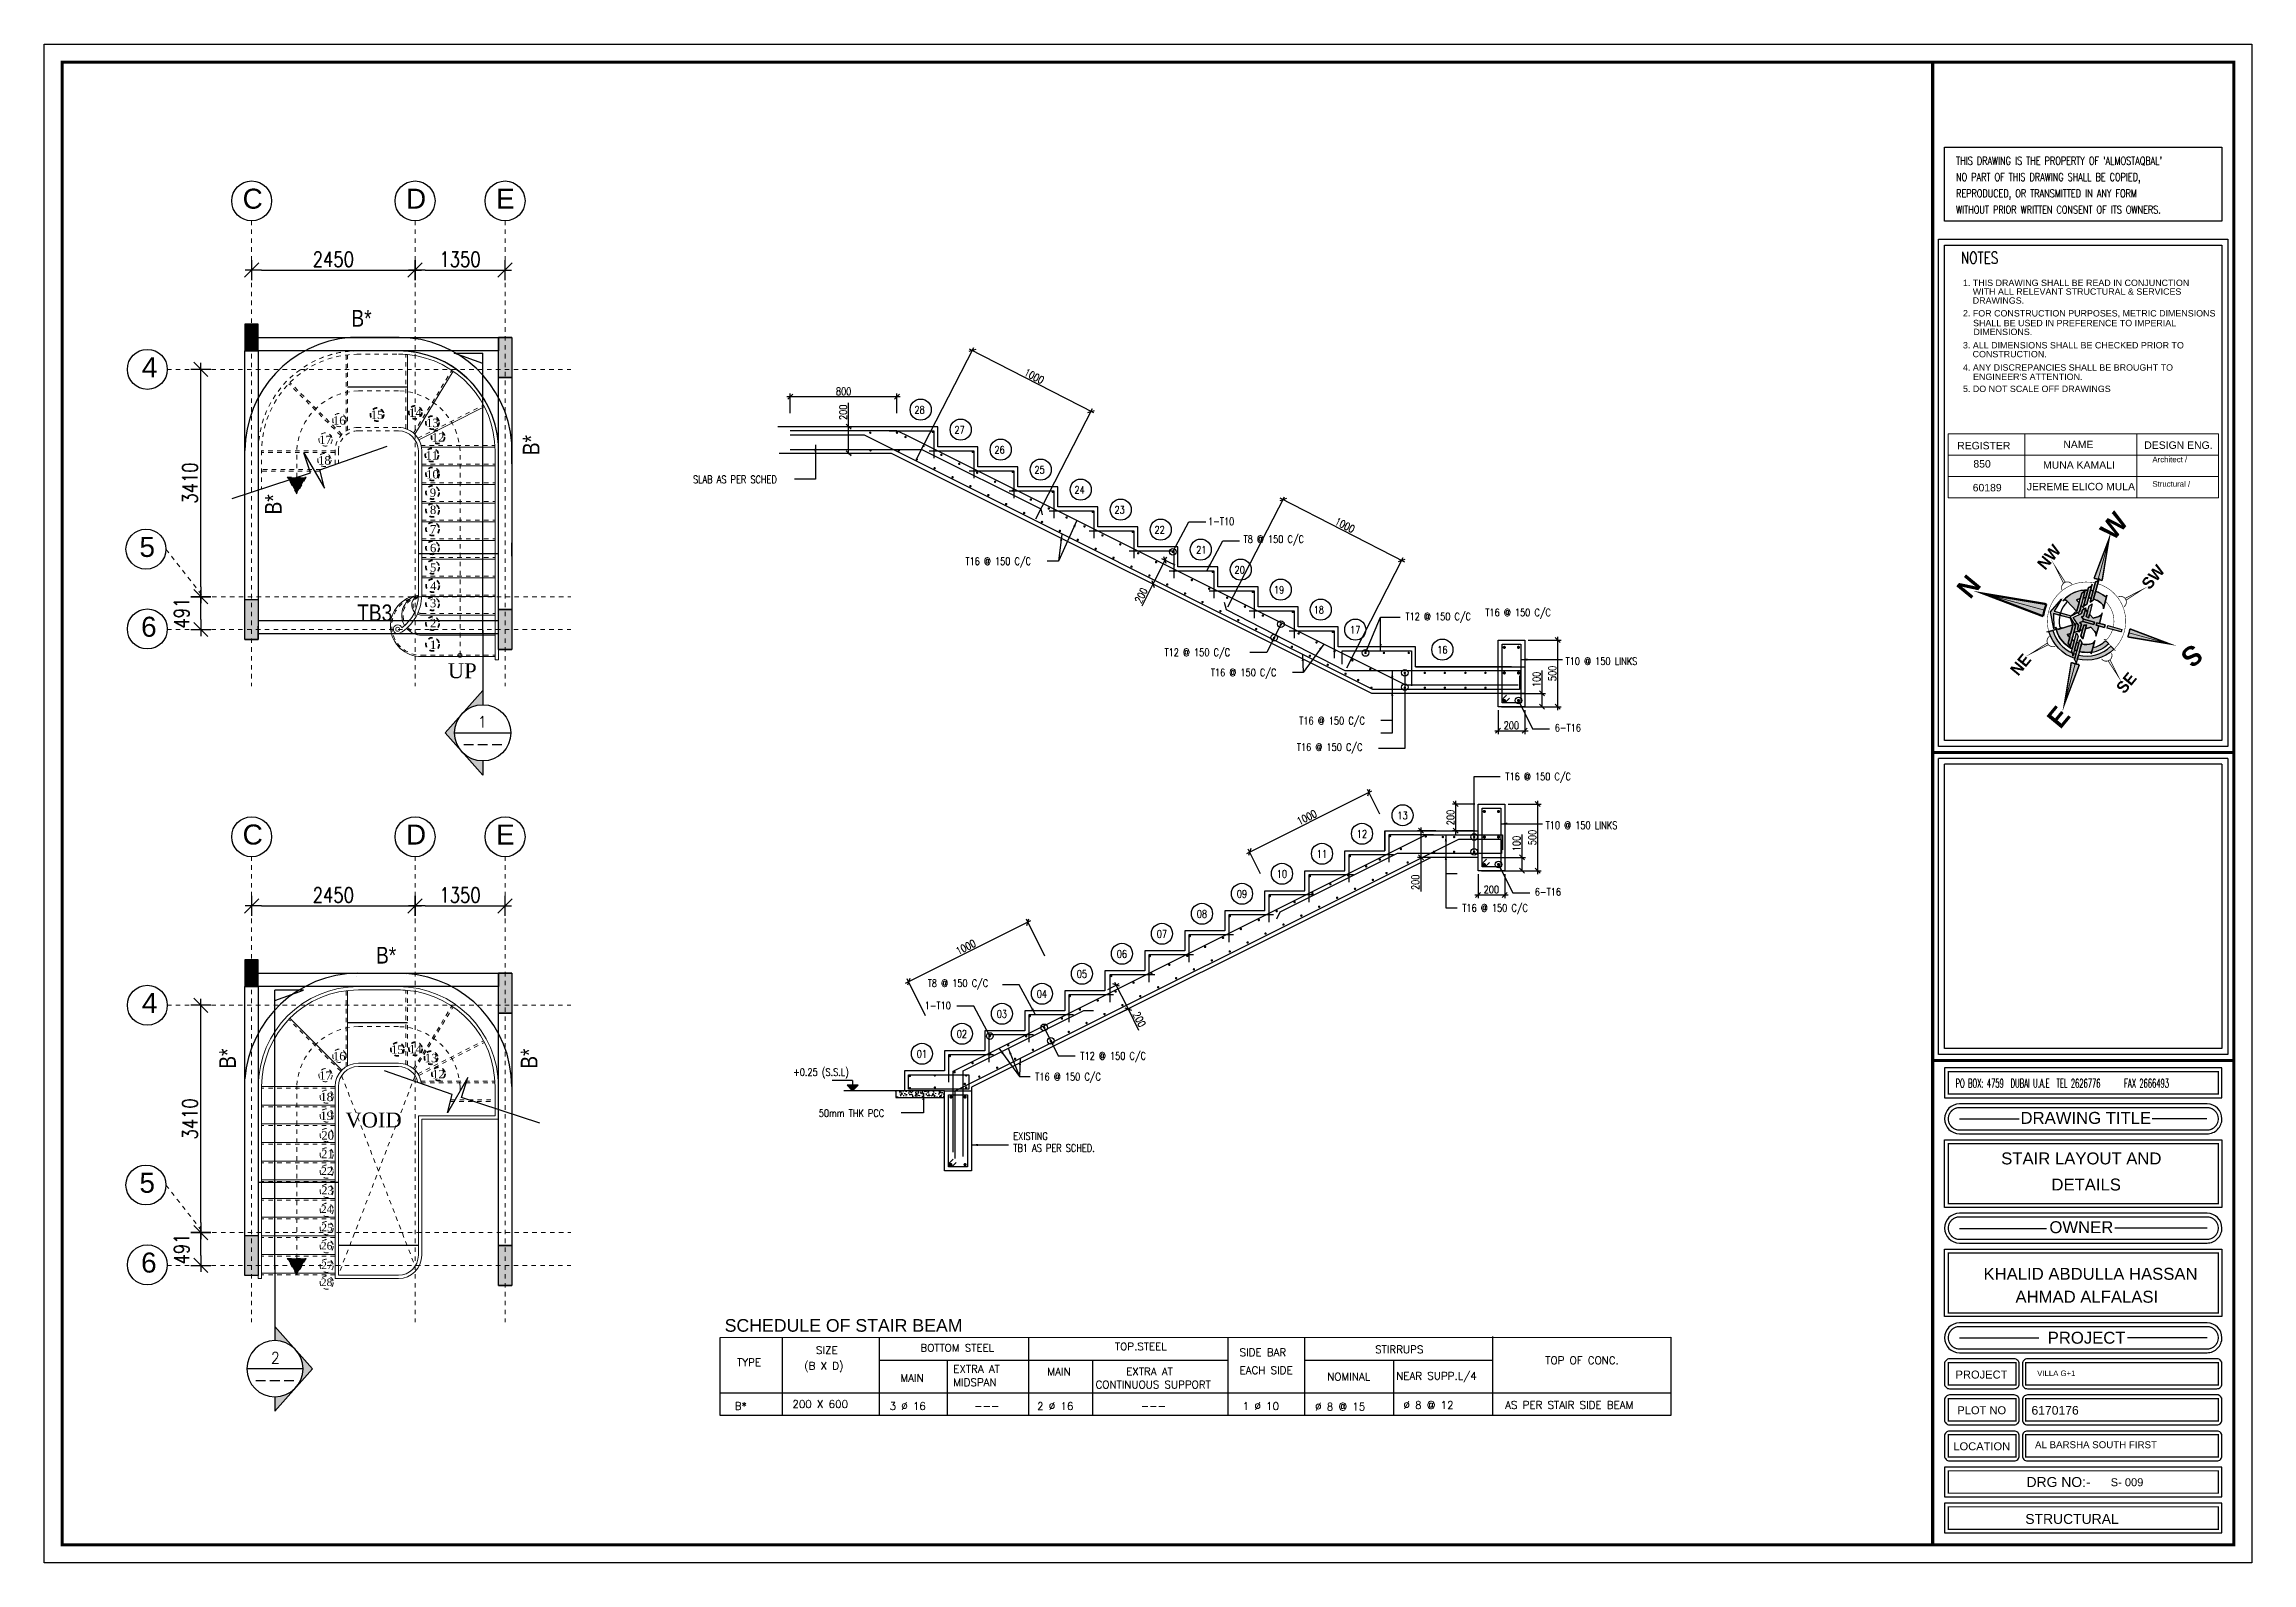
# Model space of a CAD drawing. Header units: metres. Extents: x 503482 to 1007323, y 2781056 to 5562345.
# Drawn here: x 503946.43 to 503996.09, y 2781079.51 to 2781113.68 of the extents above; entities that cross this region are included whole.
import ezdxf
from ezdxf.enums import TextEntityAlignment as Align

# ---------------------------------------------------------------- set-up
doc = ezdxf.new("R2010")
doc.units = ezdxf.units.M
doc.header["$LTSCALE"] = 10
doc.header["$MEASUREMENT"] = 0
doc.header["$PDMODE"] = 3
for name, pattern in [('1013-Lower$0$CACHE', [0.375, 0.25, -0.125]), ('HIDDEN', [0.375, 0.25, -0.125]), ('PHANTOM2', [1.25, 0.625, -0.125, 0.125, -0.125, 0.125, -0.125])]:
    doc.linetypes.add(name, pattern=pattern)
doc.layers.get('0').update_dxf_attribs({"linetype": 'CONTINUOUS'})
doc.layers.get('DEFPOINTS').update_dxf_attribs({"linetype": 'CONTINUOUS'})
for name, color, linetype, lineweight in [('01 wall', 4, 'CONTINUOUS', 35), ('01_WALLS', 7, 'CONTINUOUS', 25), ('H LINE', 1, 'HIDDEN', 5), ('S-TIE BEAM', 3, 'CONTINUOUS', 25), ('TEXT', 254, 'CONTINUOUS', 13), ('win', 6, 'CONTINUOUS', 15)]:
    doc.layers.add(name, color=color, linetype=linetype, lineweight=lineweight)
for name, color, linetype in [('1-LVL', 3, 'CONTINUOUS'), ('3-REINFORCEMENT', 4, 'CONTINUOUS'), ('A-TEXT', 2, 'CONTINUOUS'), ('A-VIEW-LN', 1, 'CONTINUOUS'), ('DIM-IN', 4, 'CONTINUOUS'), ('G-BEAM TEXT', 4, 'CONTINUOUS'), ('G-HATCH-COL-WALL', 171, 'CONTINUOUS'), ('G-LEADER', 1, 'CONTINUOUS'), ('G-LVL', 3, 'CONTINUOUS'), ('G-SYMBOLS', 7, 'CONTINUOUS'), ('G-TEXT', 3, 'CONTINUOUS'), ('M.TITLE BLOCK', 7, 'CONTINUOUS'), ('S-COL', 6, 'CONTINUOUS'), ('S-COL HATCH', 161, 'CONTINUOUS'), ('S-COL-NAME', 4, 'CONTINUOUS'), ('S-DIM', 1, 'CONTINUOUS'), ('S-PILECAP-DIM', 1, 'CONTINUOUS'), ('S-REINFORCEMENT', 4, 'CONTINUOUS'), ('S-SECTIONS', 2, 'CONTINUOUS'), ('SH', 3, 'CONTINUOUS')]:
    doc.layers.add(name, color=color, linetype=linetype)
doc.styles.add('4', font='romab___.ttf')
doc.styles.add('ANWAR', font='arial.ttf')
doc.styles.add('AREAL', font='times.ttf')
doc.styles.add('ARIAL', font='arial.ttf')
doc.styles.add('ARIELNARROW 30', font='ARIALN.TTF', dxfattribs={"height": 0.25})
doc.styles.add('ISOCP3', font='impact.ttf', dxfattribs={"height": 1000})
doc.styles.add('MIC', font='romant.shx', dxfattribs={"width": 0.75})
doc.styles.add('ROMAN', font='romant.shx', dxfattribs={"height": 0.6})
doc.styles.add('ROMANS', font='ROMANS.SHX', dxfattribs={"width": 0.8, "height": 0.25})
doc.styles.add('SANSSERIFBOLD', font='sanss___.ttf', dxfattribs={"height": 18})
doc.styles.add('TT', font='swissek.ttf')
doc.dimstyles.new('bdc-1-100-A', dxfattribs={"dimtxt": 0.2, "dimasz": 0.1, "dimexe": 0, "dimexo": 0, "dimgap": 0.05, "dimtad": 1, "dimzin": 7, "dimdsep": 46, "dimtxsty": 'AREAL', "dimblk": 'OBLIQUE', "dimcen": 0.001, "dimdle": 0.1, "dimse1": 1, "dimse2": 1, "dimclrd": 15, "dimclre": 8, "dimclrt": 3, "dimadec": 0, "dimazin": 0, "dimtfac": 1, "dimtix": 1, "dimtmove": 2, "dimatfit": 3, "dimldrblk": 'OBLIQUE', "dimfxl": 0.1, "dimtolj": 1, "dimtzin": 0, "dimlwe": 5, "dimarcsym": 0})
doc.dimstyles.new('DIM-100', dxfattribs={"dimtxt": 225, "dimasz": 150, "dimexe": 100, "dimexo": 100, "dimgap": 50, "dimtad": 1, "dimdec": 0, "dimzin": 9, "dimdsep": 46, "dimtxsty": 'ROMANS', "dimblk1": 'D-oblique', "dimblk2": 'D-oblique', "dimsah": 1, "dimcen": 100, "dimdle": 100, "dimse1": 1, "dimse2": 1, "dimclrd": 256, "dimclre": 256, "dimclrt": 3, "dimadec": 0, "dimazin": 0, "dimtfac": 1, "dimtdec": 0, "dimtofl": 0, "dimtmove": 2, "dimatfit": 3, "dimldrblk": 'OBLIQUE', "dimfxl": 1, "dimtolj": 1, "dimtzin": 0, "dimarcsym": 0})
doc.dimstyles.new('DIM-25', dxfattribs={"dimscale": 0.25, "dimtxt": 225, "dimasz": 150, "dimexe": 100, "dimexo": 100, "dimgap": 50, "dimtad": 1, "dimdec": 1, "dimzin": 9, "dimdsep": 46, "dimtxsty": 'ROMANS', "dimblk1": 'OBLIQUE', "dimblk2": 'OBLIQUE', "dimsah": 1, "dimcen": 100, "dimdle": 100, "dimclrd": 256, "dimclre": 256, "dimclrt": 3, "dimadec": 0, "dimazin": 0, "dimtfac": 1, "dimtdec": 1, "dimtofl": 0, "dimtmove": 2, "dimatfit": 3, "dimldrblk": 'OBLIQUE', "dimfxl": 1, "dimtolj": 1, "dimtzin": 0, "dimlwd": -1, "dimlwe": -1, "dimarcsym": 0})
doc.dimstyles.new('DOTBLANKED-25', dxfattribs={"dimscale": 0.25, "dimtxt": 225, "dimasz": 200, "dimexe": 100, "dimexo": 100, "dimgap": 50, "dimtad": 1, "dimdec": 0, "dimzin": 0, "dimdsep": 46, "dimtxsty": 'ROMANS', "dimblk1": 'DOTBLANK', "dimblk2": 'DOTBLANK', "dimsah": 1, "dimcen": 100, "dimdle": 100, "dimclrd": 256, "dimclre": 256, "dimclrt": 3, "dimadec": 0, "dimazin": 0, "dimtfac": 1, "dimtdec": 0, "dimtofl": 0, "dimtmove": 2, "dimatfit": 3, "dimldrblk": 'DOTBLANK', "dimfxl": 1, "dimtolj": 1, "dimtzin": 0, "dimlwd": -1, "dimlwe": -1, "dimarcsym": 0})
doc.dimstyles.new('LEADER-25', dxfattribs={"dimscale": 0.25, "dimtxt": 225, "dimasz": 200, "dimexe": 100, "dimexo": 100, "dimgap": 50, "dimtad": 1, "dimdec": 0, "dimzin": 0, "dimdsep": 46, "dimtxsty": 'ROMANS', "dimcen": 100, "dimdle": 100, "dimclrd": 256, "dimclre": 256, "dimclrt": 3, "dimadec": 0, "dimazin": 0, "dimtfac": 1, "dimtdec": 0, "dimtofl": 0, "dimtmove": 2, "dimatfit": 3, "dimfxl": 1, "dimtolj": 1, "dimtzin": 0, "dimlwd": -1, "dimlwe": -1, "dimarcsym": 0})

msp = doc.modelspace()

# ---------------------------------------------------------------- texts
at = {"layer": 'M.TITLE BLOCK', "color": 1, "style": 'MIC', "width": 0.75}
for s, p in [("THIS DRAWING IS THE PROPERTY OF 'ALMOSTAQBAL'", (503989.44, 2781110.966)), ("THIS DRAWING IS THE PROPERTY OF 'ALMOSTAQBAL'", (503989.44, 2781110.966)), ('NO PART OF THIS DRAWING SHALL BE COPIED,', (503989.44, 2781110.599)), ('NO PART OF THIS DRAWING SHALL BE COPIED,', (503989.44, 2781110.599)), ('WITHOUT PRIOR WRITTEN CONSENT OF ITS OWNERS.', (503989.44, 2781109.866)), ('WITHOUT PRIOR WRITTEN CONSENT OF ITS OWNERS.', (503989.44, 2781109.866)), ('REPRODUCED, OR TRANSMITTED IN ANY FORM', (503989.44, 2781110.232)), ('REPRODUCED, OR TRANSMITTED IN ANY FORM', (503989.44, 2781110.232))]:
    msp.add_text(s, height=0.1771, dxfattribs=at).set_placement(p)
at = {"layer": 'M.TITLE BLOCK', "color": 253, "linetype": 'Continuous', "ltscale": 24, "style": 'MIC', "width": 0.75}
msp.add_text('NOTES', height=0.2656, dxfattribs=at).set_placement((503989.547, 2781108.74))
msp.add_text('NOTES', height=0.2656, dxfattribs=at).set_placement((503989.547, 2781108.74))
at = {"layer": 'M.TITLE BLOCK', "color": 253, "linetype": 'Continuous', "ltscale": 24, "style": 'SANSSERIFBOLD'}
for s, height, p in [('1. THIS DRAWING SHALL BE READ IN CONJUNCTION', 0.14322, (503989.595, 2781108.237)), ('1. THIS DRAWING SHALL BE READ IN CONJUNCTION', 0.14322, (503989.595, 2781108.237)), ('WITH ALL RELEVANT STRUCTURAL & SERVICES', 0.14322, (503989.816, 2781108.04)), ('WITH ALL RELEVANT STRUCTURAL & SERVICES', 0.14322, (503989.816, 2781108.04)), ('2. FOR CONSTRUCTION PURPOSES, METRIC DIMENSIONS', 0.14322, (503989.595, 2781107.551)), ('2. FOR CONSTRUCTION PURPOSES, METRIC DIMENSIONS', 0.14322, (503989.595, 2781107.551)), ('DRAWINGS.', 0.1432, (503989.815, 2781107.839)), ('DRAWINGS.', 0.1432, (503989.815, 2781107.839)), ('SHALL BE USED IN PREFERENCE TO IMPERIAL ', 0.14322, (503989.822, 2781107.332)), ('SHALL BE USED IN PREFERENCE TO IMPERIAL ', 0.14322, (503989.822, 2781107.332)), ('DIMENSIONS.', 0.14322, (503989.831, 2781107.133)), ('DIMENSIONS.', 0.14322, (503989.831, 2781107.133)), ('3. ALL DIMENSIONS SHALL BE CHECKED PRIOR TO', 0.14322, (503989.595, 2781106.832)), ('3. ALL DIMENSIONS SHALL BE CHECKED PRIOR TO', 0.14322, (503989.595, 2781106.832)), ('CONSTRUCTION.', 0.14322, (503989.812, 2781106.633)), ('CONSTRUCTION.', 0.14322, (503989.812, 2781106.633)), ('4. ANY DISCREPANCIES SHALL BE BROUGHT TO', 0.14322, (503989.595, 2781106.332)), ('4. ANY DISCREPANCIES SHALL BE BROUGHT TO', 0.14322, (503989.595, 2781106.332)), ("ENGINEER'S ATTENTION.", 0.14322, (503989.822, 2781106.123)), ('5. DO NOT SCALE OFF DRAWINGS', 0.14322, (503989.595, 2781105.852)), ('5. DO NOT SCALE OFF DRAWINGS', 0.14322, (503989.595, 2781105.852))]:
    msp.add_text(s, height=height, dxfattribs=at).set_placement(p)
at = {"layer": 'M.TITLE BLOCK', "color": 1, "style": 'SANSSERIFBOLD'}
for s, height, p in [('DRAWING TITLE', 0.26853, (503990.89, 2781089.385)), ('DRAWING TITLE', 0.26853, (503990.89, 2781089.385)), ('STAIR LAYOUT AND', 0.26853, (503990.455, 2781088.473, -2.345)), ('DETAILS', 0.2685, (503991.585, 2781087.886, -2.345)), ('OWNER', 0.2685, (503991.539, 2781086.926)), ('OWNER', 0.2685, (503991.539, 2781086.926)), ('KHALID ABDULLA HASSAN', 0.26853, (503990.057, 2781085.877)), ('AHMAD ALFALASI', 0.26853, (503990.776, 2781085.361)), ('PROJECT', 0.2685, (503991.501, 2781084.439)), ('PROJECT', 0.2685, (503991.501, 2781084.439)), ('PROJECT', 0.179, (503989.428, 2781083.655)), ('PROJECT', 0.179, (503989.428, 2781083.655)), ('VILLA G+1', 0.1253, (503991.264, 2781083.71, -0.821)), (' PLOT NO ', 0.179, (503989.399, 2781082.852)), (' PLOT NO ', 0.179, (503989.399, 2781082.852)), ('LOCATION', 0.179, (503989.379, 2781082.041)), ('LOCATION', 0.179, (503989.379, 2781082.041)), ('DRG NO:-', 0.2238, (503991.025, 2781081.215)), ('DRG NO:-', 0.2238, (503991.025, 2781081.215)), ('S- 009', 0.179, (503992.917, 2781081.232, -1.173)), ('STRUCTURAL', 0.2238, (503990.997, 2781080.384))]:
    msp.add_text(s, height=height, dxfattribs=at).set_placement(p)
at = {"layer": 'M.TITLE BLOCK', "color": 1, "lineweight": 5, "style": 'SANSSERIFBOLD'}
for s, height, p in [('6170176', 0.1955, (503991.136, 2781082.842)), ('AL BARSHA SOUTH FIRST', 0.15642, (503991.216, 2781082.088))]:
    msp.add_text(s, height=height, dxfattribs=at).set_placement(p)
at = {"layer": 'SH', "color": 2, "style": 'ROMANS'}
for s, height, p in [('SIZE', 0.1699, (503963.794, 2781084.208)), ('BOTTOM STEEL', 0.16989, (503966.142, 2781084.261)), ('TOP.STEEL', 0.1699, (503970.519, 2781084.292)), ('SIDE BAR', 0.1699, (503973.322, 2781084.16)), ('STIRRUPS', 0.1699, (503976.372, 2781084.225)), ('TYPE', 0.1699, (503962.018, 2781083.935)), ('(B X D)', 0.1699, (503963.526, 2781083.856)), ('MAIN', 0.1699, (503965.692, 2781083.581)), ('EXTRA AT', 0.1699, (503966.881, 2781083.785)), ('MAIN', 0.1699, (503968.998, 2781083.726)), ('EXTRA AT ', 0.1699, (503970.772, 2781083.729)), ('EACH SIDE', 0.1699, (503973.322, 2781083.757)), ('NOMINAL', 0.1699, (503975.293, 2781083.611)), ('NEAR SUPP.L/4', 0.16989, (503976.846, 2781083.629)), ('TOP OF CONC.', 0.16989, (503980.2, 2781083.98)), ('200 X 600', 0.1699, (503963.263, 2781082.997)), ('MIDSPAN', 0.1699, (503966.881, 2781083.485)), ('CONTINUOUS SUPPORT', 0.16989, (503970.082, 2781083.433)), ('B*', 0.1699, (503961.966, 2781082.952)), ('3 %%C 16', 0.1699, (503965.448, 2781082.951)), ('---', 0.1699, (503967.351, 2781082.95)), ('2 %%C 16', 0.1699, (503968.768, 2781082.95)), ('---', 0.1699, (503971.1, 2781082.95)), ('1 %%C 10', 0.1699, (503973.393, 2781082.95)), (' %%C 8 @ 15', 0.16989, (503974.905, 2781082.938)), (' %%C 8 @ 12', 0.16989, (503976.892, 2781082.974)), ('AS PER STAIR SIDE BEAM ', 0.16989, (503979.296, 2781082.974))]:
    msp.add_text(s, height=height, rotation=359.999, dxfattribs=at).set_placement(p)
at = {"layer": 'TEXT', "style": 'TT'}
msp.add_text('SCHEDULE OF STAIR BEAM', height=0.28484, dxfattribs=at).set_placement((503961.739, 2781084.708))

# ---------------------------------------------------------------- blocks, each defined once
blk = doc.blocks.new('A$C2A1342A5')
at = {"color": 1, "style": 'ROMAN'}
blk.add_text('PO BOX: 4759  DUBAI U.A.E  TEL 2626776   FAX 2666493', height=10, dxfattribs=at).set_placement((-1, 0))
blk = doc.blocks.new('FFFDSEW')
at = {"layer": 'TEXT', "color": 1}
for p, q in [((506281.889, 2818528.979), (506281.889, 2818526.264)), ((506286.624, 2818528.979), (506286.624, 2818526.264)), ((506278.658, 2818528.074), (506290.076, 2818528.074)), ((506278.658, 2818527.169), (506290.076, 2818527.169))]:
    blk.add_line(p, q, dxfattribs=at)
blk.add_lwpolyline([(506278.658, 2818528.979), (506290.076, 2818528.979), (506290.076, 2818526.264), (506278.658, 2818526.264)], close=True, dxfattribs=at)
at = {"layer": 'TEXT', "color": 160, "style": 'ARIAL'}
for s, height, p in [('REGISTER', 0.315, (506279.033, 2818528.319)), ('NAME', 0.315, (506283.518, 2818528.368)), ('DESIGN ENG.', 0.31496, (506286.938, 2818528.339)), ('850', 0.315, (506279.719, 2818527.547)), ('MUNA KAMALI', 0.31496, (506282.662, 2818527.502)), ('Architect /', 0.23622, (506287.28, 2818527.771)), ('60189', 0.315, (506279.69, 2818526.542)), ('JEREME ELICO MULA', 0.31496, (506281.974, 2818526.587)), ('Structural /', 0.23622, (506287.28, 2818526.737))]:
    blk.add_text(s, height=height, dxfattribs=at).set_placement(p)
blk = doc.blocks.new('hhjhj')
at = {"layer": '01_WALLS'}
h = blk.add_hatch(color=153, dxfattribs=at)
h.set_gradient(color1=(92, 145, 230), color2=(37, 105, 177), tint=1)
h.paths.add_polyline_path([(14567.7, 3871), (14567.7, 3864.5, -0.023761), (14570.3, 3864.5), (14570.3, 3871), (14584.9, 3866.7), (14569.2, 3874.6), (14554.1, 3867)])
h.paths.add_polyline_path([(14542.8, 3849.1, -0.262066), (14539, 3846.5), (14561.8, 3846.4), (14567.7, 3853), (14567.7, 3853.5), (14561.5, 3849.1)])
h.paths.add_polyline_path([(14552.4, 3841.2), (14555.2, 3843.8), (14535.7, 3843.8, -0.286116), (14531.5, 3841.2)])
h.paths.add_polyline_path([(14546.8, 3836), (14549.6, 3838.6), (14528.4, 3838.6, -0.286116), (14524.2, 3836)])
h.paths.add_polyline_path([(14565.4, 3836, -0.124615), (14564.5, 3838.6), (14553.4, 3838.6), (14550.7, 3836)])
h.paths.add_polyline_path([(14572, 3843.1, -0.101071), (14573.2, 3841.2), (14581.8, 3841.2), (14579, 3843.8), (14575.2, 3843.8), (14569, 3850.9), (14562.8, 3843.8), (14559, 3843.8), (14556.2, 3841.2), (14564.8, 3841.2, -0.102127), (14566.1, 3843.1), (14567.7, 3840.6), (14567.7, 3829.1), (14570.3, 3829.1), (14570.3, 3840.6)])
h.paths.add_polyline_path([(14573.6, 3838.6, -0.124615), (14572.6, 3836), (14587.3, 3836), (14584.6, 3838.6)])
h.paths.add_polyline_path([(14606.5, 3841.2, -0.286116), (14602.3, 3843.8), (14582.8, 3843.8), (14585.6, 3841.2)])
h.paths.add_polyline_path([(14613.8, 3836, -0.286116), (14609.6, 3838.6), (14588.4, 3838.6), (14591.2, 3836)])
h.paths.add_polyline_path([(14570.3, 3826.5), (14567.7, 3826.5), (14567.7, 3817.9), (14570.3, 3817.9)])
h.paths.add_polyline_path([(14567.7, 3800.3), (14570.3, 3800.3), (14570.3, 3809.4), (14570.3, 3815.2), (14567.7, 3815.2)])
h = blk.add_hatch(color=153, dxfattribs=at)
h.set_gradient(color1=(92, 145, 230), color2=(37, 105, 177), tint=1)
h.paths.add_polyline_path([(14567.7, 3871), (14567.7, 3864.5, -0.023761), (14570.3, 3864.5), (14570.3, 3871), (14584.9, 3866.7), (14569.2, 3874.6), (14554.1, 3867)])
h.paths.add_polyline_path([(14542.8, 3849.1, -0.262066), (14539, 3846.5), (14561.8, 3846.4), (14567.7, 3853), (14567.7, 3853.5), (14561.5, 3849.1)])
h.paths.add_polyline_path([(14552.4, 3841.2), (14555.2, 3843.8), (14535.7, 3843.8, -0.286116), (14531.5, 3841.2)])
h.paths.add_polyline_path([(14546.8, 3836), (14549.6, 3838.6), (14528.4, 3838.6, -0.286116), (14524.2, 3836)])
h.paths.add_polyline_path([(14565.4, 3836, -0.124615), (14564.5, 3838.6), (14553.4, 3838.6), (14550.7, 3836)])
h.paths.add_polyline_path([(14572, 3843.1, -0.101071), (14573.2, 3841.2), (14581.8, 3841.2), (14579, 3843.8), (14575.2, 3843.8), (14569, 3850.9), (14562.8, 3843.8), (14559, 3843.8), (14556.2, 3841.2), (14564.8, 3841.2, -0.102127), (14566.1, 3843.1), (14567.7, 3840.6), (14567.7, 3829.1), (14570.3, 3829.1), (14570.3, 3840.6)])
h.paths.add_polyline_path([(14573.6, 3838.6, -0.124615), (14572.6, 3836), (14587.3, 3836), (14584.6, 3838.6)])
h.paths.add_polyline_path([(14606.5, 3841.2, -0.286116), (14602.3, 3843.8), (14582.8, 3843.8), (14585.6, 3841.2)])
h.paths.add_polyline_path([(14613.8, 3836, -0.286116), (14609.6, 3838.6), (14588.4, 3838.6), (14591.2, 3836)])
h.paths.add_polyline_path([(14570.3, 3826.5), (14567.7, 3826.5), (14567.7, 3817.9), (14570.3, 3817.9)])
h.paths.add_polyline_path([(14567.7, 3800.3), (14570.3, 3800.3), (14570.3, 3809.4), (14570.3, 3815.2), (14567.7, 3815.2)])
h = blk.add_hatch(color=51, dxfattribs=at)
h.set_gradient(color1=(244, 242, 128), color2=(233, 230, 63), tint=1)
h.paths.add_polyline_path([(14587, 3852.2, -0.041979), (14589.3, 3849.1), (14595.2, 3849.1, 0.259096), (14599, 3846.5, 0.204681), (14582.8, 3865.5, -0.442697), (14583.9, 3861.5), (14576, 3849.4), (14576.5, 3849.1), (14585.1, 3849.1)])
h.paths.add_polyline_path([(14599.7, 3843.8, 0.021326), (14599, 3846.4), (14590.6, 3846.4, -0.030454), (14591.6, 3843.8)])
h.paths.add_polyline_path([(14600.4, 3838.6, 0.020699), (14600.1, 3841.2), (14592.2, 3841.2, -0.02878), (14592.5, 3838.6)])
h.paths.add_polyline_path([(14600.4, 3836), (14592.5, 3836, -0.122048), (14589.3, 3825.4, -0.198912), (14585.6, 3823.9), (14599.8, 3823.9, -0.577302), (14598.4, 3825.9, 0.08143)])
h.paths.add_polyline_path([(14581.2, 3823.9, -0.256233), (14576.8, 3826.3), (14573.7, 3831.2), (14576.7, 3836), (14572.6, 3836, 0.124615), (14573.6, 3838.6), (14578.4, 3838.6), (14580, 3841.2), (14573.2, 3841.2, 0.101071), (14572, 3843.1), (14570.3, 3840.6), (14570.3, 3829.1), (14567.7, 3829.1), (14567.7, 3840.6), (14566.1, 3843.1, 0.102127), (14564.8, 3841.2), (14558, 3841.2), (14559.6, 3838.6), (14564.5, 3838.6, 0.124615), (14565.4, 3836), (14561.3, 3836), (14564.3, 3831.2), (14561.2, 3826.3, -0.256233), (14556.8, 3823.9), (14567.7, 3823.9), (14567.7, 3826.5), (14570.3, 3826.5), (14570.3, 3823.9)])
h.paths.add_polyline_path([(14576.2, 3846.4), (14575, 3847.8), (14573.6, 3845.6), (14575.2, 3843.8), (14579, 3843.8), (14580.7, 3842.2), (14583.4, 3846.4)])
h.paths.add_polyline_path([(14551, 3852.2), (14553, 3849.1), (14561.5, 3849.1), (14562, 3849.4), (14554.3, 3861.6, -0.449697), (14555.4, 3865.3, 0.211021), (14539, 3846.5, 0.262066), (14542.8, 3849.1), (14548.7, 3849.1, -0.041897)])
h.paths.add_polyline_path([(14546.4, 3843.8, -0.030549), (14547.4, 3846.5), (14539, 3846.5, 0.022049), (14538.3, 3843.8)])
h.paths.add_polyline_path([(14537.8, 3841.2, 0.021253), (14537.6, 3838.6), (14545.5, 3838.6, -0.02874), (14545.8, 3841.2)])
h.paths.add_polyline_path([(14545.5, 3836), (14537.6, 3836, 0.085165), (14539.8, 3825.7, -0.447729), (14538.4, 3823.9), (14552.4, 3823.9, -0.198912), (14548.7, 3825.4, -0.121853)])
h.paths.add_polyline_path([(14554.6, 3846.4), (14557.3, 3842.2), (14559, 3843.8), (14562.8, 3843.8), (14564.4, 3845.7), (14563, 3847.9), (14561.8, 3846.4)])
h = blk.add_hatch(color=153, dxfattribs=at)
h.set_gradient(color1=(92, 145, 230), color2=(37, 105, 177), tint=1)
h.paths.add_polyline_path([(14576.5, 3849.1), (14576, 3849.4), (14570.3, 3853.5), (14570.3, 3864.5, 0.023761), (14567.7, 3864.5), (14567.7, 3853), (14569, 3854.5), (14576.2, 3846.4), (14583.4, 3846.4), (14599, 3846.4, 0.000195), (14599, 3846.5, -0.259096), (14595.2, 3849.1), (14589.3, 3849.1)])
h = blk.add_hatch(color=153, dxfattribs=at)
h.set_gradient(color1=(92, 145, 230), color2=(37, 105, 177), tint=1)
h.paths.add_polyline_path([(14576.5, 3849.1), (14576, 3849.4), (14570.3, 3853.5), (14570.3, 3864.5, 0.023761), (14567.7, 3864.5), (14567.7, 3853), (14569, 3854.5), (14576.2, 3846.4), (14583.4, 3846.4), (14599, 3846.4, 0.000195), (14599, 3846.5, -0.259096), (14595.2, 3849.1), (14589.3, 3849.1)])
h = blk.add_hatch(color=153, dxfattribs=at)
h.set_gradient(color1=(92, 145, 230), color2=(37, 105, 177), tint=1)
h.paths.add_polyline_path([(14603.7, 3842.1, 0.158286), (14606.5, 3841.2), (14603.9, 3841.2, -0.018728), (14604.1, 3838.6), (14608.3, 3838.6, 0.254419), (14589, 3870.8), (14586.9, 3867.2, -0.226556)])
h.paths.add_polyline_path([(14586.9, 3806.7), (14589, 3803.1, 0.258202), (14608.3, 3836), (14604.1, 3836, -0.257526)])
h.paths.add_polyline_path([(14598.2, 3823.9), (14593.3, 3823.9, -0.119249), (14583, 3813.2), (14585.2, 3809.4, 0.155133)])
at = {"layer": '01_WALLS', "color": 2}
blk.add_line((14570.3, 3840.6), (14567.7, 3840.6), dxfattribs=at)
at = {"layer": '01_WALLS', "color": 253, "const_width": 0.5}
for points in [[(14590.3, 3873, -0.395207), (14587.1, 3872.1, 0.387736), (14535.7, 3858.2, 0.132388), (14529.5, 3838.6), (14537.6, 3838.6, -0.021253), (14537.8, 3841.2), (14531.5, 3841.2, 0.286116), (14535.7, 3843.8), (14538.3, 3843.8, -0.234593), (14555.4, 3865.4, 0.455538), (14554.3, 3861.6), (14554.8, 3860.8, -0.03708), (14558.4, 3862.4, -0.087276), (14567.7, 3864.5), (14567.7, 3871), (14554.1, 3867), (14569.2, 3874.6), (14584.9, 3866.7), (14570.3, 3871), (14570.3, 3864.5, -0.095661), (14580.5, 3862.1, -0.429692), (14581.6, 3858.3), (14584.3, 3862.9, 0.297133), (14582.7, 3865.5, -0.0213), (14585.1, 3864.2)], [(14547.3, 3819.9, -0.045891), (14544.5, 3823.9), (14538.4, 3823.9, 0.447729), (14539.8, 3825.7, -0.085165), (14537.6, 3836), (14529.5, 3836, 0.262554), (14549.4, 3802.7, 0.253777), (14587.1, 3801.9, -0.396007), (14590.3, 3801), (14581.7, 3815.4, -0.340554), (14581.3, 3812.4, -0.105876), (14570.3, 3809.4), (14570.3, 3800.3), (14567.7, 3800.3), (14567.7, 3809.4, -0.220839)]]:
    blk.add_lwpolyline(points, format="xyb", close=True, dxfattribs=at)
at = {"layer": '01_WALLS', "color": 144}
for points in [[(14584.9, 3866.7), (14569.2, 3874.6), (14554.1, 3867), (14567.7, 3871), (14567.7, 3853.5), (14561.5, 3849.1), (14542.8, 3849.1, -0.262066), (14539, 3846.5), (14561.8, 3846.4), (14569, 3854.5), (14576.2, 3846.4), (14599.5, 3846.4, -0.286116), (14595.2, 3849.1), (14576.5, 3849.1), (14570.3, 3853.5), (14570.3, 3871), (14584.9, 3866.7)], [(14584.9, 3866.7), (14569.2, 3874.6), (14554.1, 3867), (14567.7, 3871), (14567.7, 3853.5), (14561.5, 3849.1), (14542.8, 3849.1, -0.262066), (14539, 3846.5), (14561.8, 3846.4), (14569, 3854.5), (14576.2, 3846.4), (14599.5, 3846.4, -0.286116), (14595.2, 3849.1), (14576.5, 3849.1), (14570.3, 3853.5), (14570.3, 3871), (14584.9, 3866.7)], [(14549.6, 3838.6), (14546.8, 3836), (14524.2, 3836, 0.286116), (14528.4, 3838.6, 1.604486), (14528.4, 3838.6), (14549.6, 3838.6)], [(14549.6, 3838.6), (14546.8, 3836), (14524.2, 3836, 0.286116), (14528.4, 3838.6, 1.604486), (14528.4, 3838.6), (14549.6, 3838.6)], [(14535.7, 3843.8), (14555.2, 3843.8), (14552.4, 3841.2), (14531.5, 3841.2, 0.286116), (14535.7, 3843.8, -0.286116)], [(14535.7, 3843.8), (14555.2, 3843.8), (14552.4, 3841.2), (14531.5, 3841.2, 0.286116), (14535.7, 3843.8, -0.286116)], [(14564.5, 3838.6), (14553.4, 3838.6), (14550.7, 3836), (14565.4, 3836, -0.124615), (14564.5, 3838.6, 1.780028)], [(14564.5, 3838.6), (14553.4, 3838.6), (14550.7, 3836), (14565.4, 3836, -0.124615), (14564.5, 3838.6, 1.780028)], [(14581.8, 3841.2), (14579, 3843.8), (14575.2, 3843.8), (14569, 3850.9), (14562.8, 3843.8), (14559, 3843.8), (14556.2, 3841.2), (14564.8, 3841.2, -0.102127), (14566.1, 3843.1), (14567.7, 3840.6), (14567.7, 3829.1), (14570.3, 3829.1), (14570.3, 3840.6), (14572, 3843.1, -0.101071), (14573.2, 3841.2), (14581.8, 3841.2)], [(14581.8, 3841.2), (14579, 3843.8), (14575.2, 3843.8), (14569, 3850.9), (14562.8, 3843.8), (14559, 3843.8), (14556.2, 3841.2), (14564.8, 3841.2, -0.102127), (14566.1, 3843.1), (14567.7, 3840.6), (14567.7, 3829.1), (14570.3, 3829.1), (14570.3, 3840.6), (14572, 3843.1, -0.101071), (14573.2, 3841.2), (14581.8, 3841.2)], [(14573.6, 3838.6), (14584.6, 3838.6), (14587.3, 3836), (14572.6, 3836, 0.124615), (14573.6, 3838.6, -1.780028)], [(14573.6, 3838.6), (14584.6, 3838.6), (14587.3, 3836), (14572.6, 3836, 0.124615), (14573.6, 3838.6, -1.780028)], [(14602.3, 3843.8), (14582.8, 3843.8), (14585.6, 3841.2), (14606.5, 3841.2, -0.286116), (14602.3, 3843.8, 0.286116)], [(14602.3, 3843.8), (14582.8, 3843.8), (14585.6, 3841.2), (14606.5, 3841.2, -0.286116), (14602.3, 3843.8, 0.286116)], [(14588.4, 3838.6), (14591.2, 3836), (14613.8, 3836, -0.286116), (14609.6, 3838.6, -1.604486), (14609.6, 3838.6), (14588.4, 3838.6)], [(14588.4, 3838.6), (14591.2, 3836), (14613.8, 3836, -0.286116), (14609.6, 3838.6, -1.604486), (14609.6, 3838.6), (14588.4, 3838.6)]]:
    blk.add_lwpolyline(points, format="xyb", dxfattribs=at)
at = {"layer": '01_WALLS', "color": 2}
for points in [[(14569.2, 3874.6), (14554.1, 3867), (14567.7, 3871), (14567.7, 3864.5, -0.023761), (14570.3, 3864.5), (14570.3, 3871), (14584.9, 3866.7)], [(14554.3, 3861.6, -0.449697), (14555.4, 3865.3, 0.211021), (14539, 3846.5, 0.262066), (14542.8, 3849.1), (14548.7, 3849.1, -0.041897), (14551, 3852.2), (14553, 3849.1), (14561.5, 3849.1), (14562, 3849.4)], [(14569, 3854.5), (14576.2, 3846.4), (14599, 3846.4, 0.000195), (14599, 3846.5, -0.259096), (14595.2, 3849.1), (14576.5, 3849.1), (14570.3, 3853.5), (14570.3, 3864.5, 0.023761), (14567.7, 3864.5), (14567.7, 3853.5), (14561.5, 3849.1), (14542.8, 3849.1, -0.262066), (14539, 3846.5), (14561.8, 3846.4)], [(14595.2, 3849.1), (14589.3, 3849.1), (14576.5, 3849.1), (14576, 3849.4), (14570.3, 3853.5), (14570.3, 3864.5, 0.023761), (14567.7, 3864.5), (14567.7, 3853.5), (14561.5, 3849.1), (14553, 3849.1), (14542.8, 3849.1, -0.262066), (14539, 3846.5), (14547.4, 3846.5), (14561.8, 3846.4), (14563, 3847.9), (14569, 3854.5), (14576.2, 3846.4), (14583.4, 3846.4), (14599, 3846.4, 0.000195), (14599, 3846.5, -0.259096)], [(14569, 3854.5), (14576.2, 3846.4), (14599, 3846.4, 0.000195), (14599, 3846.5, -0.259096), (14595.2, 3849.1), (14576.5, 3849.1), (14570.3, 3853.5), (14570.3, 3864.5, 0.023761), (14567.7, 3864.5), (14567.7, 3853.5), (14561.5, 3849.1), (14542.8, 3849.1, -0.262066), (14539, 3846.5), (14561.8, 3846.4)], [(14595.2, 3849.1), (14589.3, 3849.1), (14576.5, 3849.1), (14576, 3849.4), (14570.3, 3853.5), (14570.3, 3864.5, 0.023761), (14567.7, 3864.5), (14567.7, 3853.5), (14561.5, 3849.1), (14553, 3849.1), (14542.8, 3849.1, -0.262066), (14539, 3846.5), (14547.4, 3846.5), (14561.8, 3846.4), (14563, 3847.9), (14569, 3854.5), (14576.2, 3846.4), (14583.4, 3846.4), (14599, 3846.4, 0.000195), (14599, 3846.5, -0.259096)], [(14582.8, 3865.5, -0.447266), (14583.8, 3861.4), (14576, 3849.4), (14576.5, 3849.1), (14585.1, 3849.1), (14587, 3852.2, -0.041979), (14589.3, 3849.1), (14595.2, 3849.1, 0.259096), (14599, 3846.5, 0.204681)], [(14589, 3870.8), (14586.9, 3867.2, -0.226556), (14603.7, 3842.1, 0.158286), (14606.5, 3841.2), (14603.9, 3841.2, -0.018728), (14604.1, 3838.6), (14608.3, 3838.6, 0.254419)], [(14549.6, 3838.6), (14528.4, 3838.6, -0.286116), (14524.2, 3836), (14546.8, 3836)], [(14549.6, 3838.6), (14528.4, 3838.6, -0.286116), (14524.2, 3836), (14546.8, 3836)], [(14555.2, 3843.8), (14535.7, 3843.8, -0.286116), (14531.5, 3841.2), (14552.4, 3841.2)], [(14555.2, 3843.8), (14535.7, 3843.8, -0.286116), (14531.5, 3841.2), (14552.4, 3841.2)], [(14545.8, 3841.2), (14537.8, 3841.2, 0.021253), (14537.6, 3838.6), (14545.5, 3838.6, -0.02874)], [(14545.5, 3836), (14537.6, 3836, 0.085165), (14539.8, 3825.7, -0.447729), (14538.4, 3823.9), (14552.4, 3823.9, -0.198912), (14548.7, 3825.4, -0.121853)], [(14547.4, 3846.5), (14539, 3846.5, 0.022049), (14538.3, 3843.8), (14546.4, 3843.8, -0.030549)], [(14564.5, 3838.6), (14553.4, 3838.6), (14550.7, 3836), (14565.4, 3836, -0.124615)], [(14564.5, 3838.6), (14553.4, 3838.6), (14550.7, 3836), (14565.4, 3836, -0.124615)], [(14569, 3850.9), (14562.8, 3843.8), (14559, 3843.8), (14556.2, 3841.2), (14564.8, 3841.2, -0.102127), (14566.1, 3843.1), (14567.7, 3840.6), (14567.7, 3829.1), (14570.3, 3829.1), (14570.3, 3840.6), (14572, 3843.1, -0.101071), (14573.2, 3841.2), (14581.8, 3841.2), (14579, 3843.8), (14575.2, 3843.8)], [(14569, 3850.9), (14562.8, 3843.8), (14559, 3843.8), (14556.2, 3841.2), (14564.8, 3841.2, -0.102127), (14566.1, 3843.1), (14567.7, 3840.6), (14567.7, 3829.1), (14570.3, 3829.1), (14570.3, 3840.6), (14572, 3843.1, -0.101071), (14573.2, 3841.2), (14581.8, 3841.2), (14579, 3843.8), (14575.2, 3843.8)], [(14576.8, 3826.3), (14573.7, 3831.2), (14576.7, 3836), (14572.6, 3836, 0.124615), (14573.6, 3838.6), (14578.4, 3838.6), (14580, 3841.2), (14573.2, 3841.2, 0.101071), (14572, 3843.1), (14570.3, 3840.6), (14570.3, 3829.1), (14567.7, 3829.1), (14567.7, 3840.6), (14566.1, 3843.1, 0.102127), (14564.8, 3841.2), (14558, 3841.2), (14559.6, 3838.6), (14564.5, 3838.6, 0.124615), (14565.4, 3836), (14561.3, 3836), (14564.3, 3831.2), (14561.2, 3826.3, -0.256233), (14556.8, 3823.9), (14567.7, 3823.9), (14567.7, 3826.5), (14570.3, 3826.5), (14570.3, 3823.9), (14581.2, 3823.9, -0.256233)], [(14584.6, 3838.6), (14573.6, 3838.6, -0.124615), (14572.6, 3836), (14587.3, 3836)], [(14584.6, 3838.6), (14573.6, 3838.6, -0.124615), (14572.6, 3836), (14587.3, 3836)], [(14602.3, 3843.8), (14582.8, 3843.8), (14585.6, 3841.2), (14606.5, 3841.2, -0.286116)], [(14602.3, 3843.8), (14582.8, 3843.8), (14585.6, 3841.2), (14606.5, 3841.2, -0.286116)], [(14600.4, 3836), (14592.5, 3836, -0.122048), (14589.3, 3825.4, -0.198912), (14585.6, 3823.9), (14599.6, 3823.9, -0.473477), (14598.3, 3825.7, 0.083144)], [(14608.3, 3836), (14604.1, 3836, -0.257526), (14586.9, 3806.7), (14589, 3803.1, 0.258202)], [(14609.6, 3838.6), (14588.4, 3838.6), (14591.2, 3836), (14613.8, 3836, -0.286116)], [(14609.6, 3838.6), (14588.4, 3838.6), (14591.2, 3836), (14613.8, 3836, -0.286116)], [(14599, 3846.4), (14590.6, 3846.4, -0.030454), (14591.6, 3843.8), (14599.7, 3843.8, 0.021326)], [(14600.1, 3841.2), (14592.2, 3841.2, -0.02878), (14592.5, 3838.6), (14600.4, 3838.6, 0.020699)], [(14598.2, 3823.9), (14593.3, 3823.9, -0.119249), (14583, 3813.2), (14585.2, 3809.4, 0.155133)]]:
    blk.add_lwpolyline(points, format="xyb", close=True, dxfattribs=at)
at = {"layer": '01_WALLS', "color": 4}
for points in [[(14538.3, 3843.8, -0.23416), (14555.4, 3865.3, 0.449697), (14554.3, 3861.6), (14562, 3849.4)], [(14553, 3849.1), (14551, 3852.2, 0.041897), (14548.7, 3849.1)], [(14576, 3849.4), (14583.9, 3861.5, 0.442697), (14582.8, 3865.5)], [(14582.8, 3865.5, -0.204681), (14599, 3846.5, -0.204681)], [(14589.3, 3849.1, 0.041979), (14587, 3852.2), (14585.1, 3849.1)], [(14589, 3870.8), (14586.9, 3867.2, -0.226556), (14603.7, 3842.1, -0.226556)], [(14608.3, 3838.6, 0.254419), (14589, 3870.8)], [(14537.6, 3838.6, -0.021253), (14537.8, 3841.2)], [(14545.5, 3836, 0.121853), (14548.7, 3825.4, 0.198912), (14552.4, 3823.9), (14538.4, 3823.9, 0.447729), (14539.8, 3825.7, -0.085165), (14537.6, 3836)], [(14545.8, 3841.2, 0.02874), (14545.5, 3838.6, 0.02874)], [(14547.4, 3846.5, 0.030549), (14546.4, 3843.8, 0.030549)], [(14576.7, 3836), (14573.7, 3831.2), (14576.8, 3826.3, 0.256233), (14581.2, 3823.9), (14570.3, 3823.9), (14570.3, 3826.5), (14567.7, 3826.5), (14567.7, 3823.9), (14556.8, 3823.9, 0.256233), (14561.2, 3826.3), (14564.3, 3831.2), (14561.3, 3836)], [(14600.4, 3836, -0.083144), (14598.3, 3825.7, 0.473477), (14599.6, 3823.9), (14585.6, 3823.9, 0.198912), (14589.3, 3825.4, 0.122048), (14592.5, 3836)], [(14604.1, 3836, -0.257526), (14586.9, 3806.7), (14589, 3803.1, 0.258202), (14608.3, 3836)], [(14591.6, 3843.8, 0.030454), (14590.6, 3846.4)], [(14592.5, 3838.6, 0.02878), (14592.2, 3841.2)], [(14599, 3846.4, -0.021326), (14599.7, 3843.8)], [(14600.1, 3841.2, -0.020699), (14600.4, 3838.6, -0.020699)], [(14603.9, 3841.2, -0.018728), (14604.1, 3838.6, -0.018728)], [(14598.2, 3823.9), (14593.3, 3823.9, -0.119249), (14583, 3813.2), (14585.2, 3809.4, 0.155133), (14598.2, 3823.9, 1.018988)]]:
    blk.add_lwpolyline(points, format="xyb", dxfattribs=at)
at = {"layer": '01_WALLS', "color": 5}
blk.add_lwpolyline([(14554.8, 3860.8, -0.03708), (14558.4, 3862.4, -0.209155), (14580.5, 3862.1, -0.433515), (14581.6, 3858.3), (14584.3, 3862.9)], format="xyb", dxfattribs=at)
blk.add_lwpolyline([(14585.1, 3864.2), (14590.3, 3873)], dxfattribs=at)
at = {"layer": '01_WALLS', "color": 2}
for points in [[(14564.4, 3845.7), (14563, 3847.9), (14561.8, 3846.4), (14554.6, 3846.4), (14557.3, 3842.2), (14559, 3843.8), (14562.8, 3843.8)], [(14583.4, 3846.4), (14576.2, 3846.4), (14575, 3847.8), (14573.6, 3845.6), (14575.2, 3843.8), (14579, 3843.8), (14580.7, 3842.2)], [(14570.3, 3826.5), (14567.7, 3826.5), (14567.7, 3817.9), (14570.3, 3817.9)], [(14570.3, 3815.2), (14567.7, 3815.2), (14567.7, 3800.3), (14570.3, 3800.3), (14570.3, 3809.4)]]:
    blk.add_lwpolyline(points, close=True, dxfattribs=at)
at = {"layer": '01_WALLS', "color": 4}
for points in [[(14557.3, 3842.2), (14554.6, 3846.4)], [(14559.6, 3838.6), (14558, 3841.2)], [(14563, 3847.9), (14564.4, 3845.7)], [(14566.1, 3843.1), (14567.7, 3840.6), (14567.7, 3829.1), (14570.3, 3829.1), (14570.3, 3840.6), (14572, 3843.1)], [(14573.6, 3845.6), (14575, 3847.8)], [(14580, 3841.2), (14578.4, 3838.6)], [(14583.4, 3846.4), (14580.7, 3842.2)]]:
    blk.add_lwpolyline(points, dxfattribs=at)
at = {"layer": '01_WALLS', "color": 144}
for points in [[(14567.7, 3826.5), (14570.3, 3826.5), (14570.3, 3817.9), (14567.7, 3817.9)], [(14567.7, 3800.3), (14570.3, 3800.3), (14570.3, 3815.2), (14567.7, 3815.2)]]:
    blk.add_lwpolyline(points, close=True, dxfattribs=at)
blk = doc.blocks.new('YRTY')
at = {"layer": '01_WALLS', "lineweight": 5}
h = blk.add_hatch(color=153, dxfattribs=at)
h.set_gradient(color1=(92, 145, 230), color2=(37, 105, 177), tint=1)
h.paths.add_polyline_path([(503232.342, 2781312.337, 0.023837), (503232.259, 2781312.333), (503232.344, 2781313.158)])
h = blk.add_hatch(color=51, dxfattribs=at)
h.set_gradient(color1=(244, 242, 128), color2=(233, 230, 63), tint=1)
h.paths.add_polyline_path([(503232.344, 2781313.158), (503232.424, 2781312.333, 0.023837), (503232.342, 2781312.337)])
h = blk.add_hatch(color=153, dxfattribs=at)
h.set_gradient(color1=(92, 145, 230), color2=(37, 105, 177), tint=1)
h.paths.add_polyline_path([(503231.713, 2781311.711, -0.023837), (503231.716, 2781311.766), (503231.165, 2781311.712)])
h = blk.add_hatch(color=51, dxfattribs=at)
h.set_gradient(color1=(244, 242, 128), color2=(233, 230, 63), tint=1)
h.paths.add_polyline_path([(503231.165, 2781311.712), (503231.715, 2781311.656, -0.023837), (503231.713, 2781311.711)])
h = blk.add_hatch(color=51, dxfattribs=at)
h.set_gradient(color1=(244, 242, 128), color2=(233, 230, 63), tint=1)
h.paths.add_polyline_path([(503233.515, 2781311.707), (503232.965, 2781311.653, 0.023837), (503232.968, 2781311.708)])
h = blk.add_hatch(color=153, dxfattribs=at)
h.set_gradient(color1=(92, 145, 230), color2=(37, 105, 177), tint=1)
h.paths.add_polyline_path([(503232.968, 2781311.708, 0.023837), (503232.966, 2781311.763), (503233.515, 2781311.707)])
h = blk.add_hatch(color=153, dxfattribs=at)
h.set_gradient(color1=(92, 145, 230), color2=(37, 105, 177), tint=1)
h.paths.add_polyline_path([(503232.339, 2781311.082, -0.023837), (503232.284, 2781311.084), (503232.338, 2781310.534)])
h = blk.add_hatch(color=51, dxfattribs=at)
h.set_gradient(color1=(244, 242, 128), color2=(233, 230, 63), tint=1)
h.paths.add_polyline_path([(503232.338, 2781310.534), (503232.394, 2781311.084, -0.023837), (503232.339, 2781311.082)])
at = {"layer": '01_WALLS', "color": 4, "lineweight": 5}
for points, const_width in [([(503232.252, 2781312.333), (503232.344, 2781313.236), (503232.432, 2781312.332, 0.05229), (503232.252, 2781312.333, -3.611598)], 0.0317), ([(503231.997, 2781312.171, -0.03149), (503231.997, 2781312.171, 0.893249), (503231.881, 2781312.055, 0.991143)], 0.0106), ([(503232.687, 2781312.169, 0.03149), (503232.687, 2781312.169, -0.893249), (503232.802, 2781312.053, -0.991143)], 0.0106), ([(503231.716, 2781311.771), (503231.113, 2781311.712), (503231.716, 2781311.651, -0.05229), (503231.716, 2781311.771, 3.611598)], 0.0212), ([(503232.965, 2781311.768), (503233.568, 2781311.707), (503232.965, 2781311.648, 0.05229), (503232.965, 2781311.768, -3.611598)], 0.0212), ([(503231.994, 2781311.249, 0.03149), (503231.994, 2781311.249, -0.893249), (503231.879, 2781311.366, -0.991143)], 0.0106), ([(503232.684, 2781311.248, -0.03149), (503232.684, 2781311.248, 0.893249), (503232.8, 2781311.363, 0.991143)], 0.0106), ([(503232.279, 2781311.085), (503232.338, 2781310.482), (503232.399, 2781311.085, -0.05229), (503232.279, 2781311.085, 3.611598)], 0.0212)]:
    blk.add_lwpolyline(points, format="xyb", dxfattribs=dict(at, const_width=const_width))
at = {"layer": '01_WALLS', "color": 4, "lineweight": 5, "const_width": 0.0106}
for points in [[(503231.878, 2781312.154), (503231.689, 2781312.363), (503231.898, 2781312.174)], [(503232.805, 2781312.152), (503232.995, 2781312.36), (503232.785, 2781312.172)], [(503231.875, 2781311.267), (503231.686, 2781311.058), (503231.896, 2781311.246)], [(503232.803, 2781311.265), (503232.992, 2781311.055), (503232.783, 2781311.244)]]:
    blk.add_lwpolyline(points, dxfattribs=at)
at = {"layer": 'M.TITLE BLOCK', "color": 253, "linetype": 'Continuous', "lineweight": 5, "ltscale": 24}
for p, q in [((503232.342, 2781312.337), (503232.344, 2781313.158)), ((503231.713, 2781311.711), (503231.165, 2781311.712)), ((503232.968, 2781311.708), (503233.515, 2781311.707)), ((503232.339, 2781311.082), (503232.338, 2781310.534))]:
    blk.add_line(p, q, dxfattribs=at)
at = {"layer": '01_WALLS', "color": 4, "lineweight": 5, "xscale": -0.01421344397430682, "yscale": 0.01421344397430687, "zscale": 0.01421344397430687, "rotation": 359.8664692472079}
blk.add_blockref('hhjhj', (503439.292, 2781256.694), dxfattribs=at)
at = {"layer": 'M.TITLE BLOCK', "color": 144, "linetype": 'Continuous', "lineweight": 5, "style": '4'}
for s, rotation, p in [('N', 335.4588, (503232.207, 2781313.403)), ('E', 335.4588, (503230.743, 2781311.672)), ('W', 335.4588, (503233.548, 2781311.634)), ('S', 143.7514, (503232.437, 2781310.163))]:
    blk.add_text(s, height=0.279, rotation=rotation, dxfattribs=at).set_placement(p)
at = {"layer": 'M.TITLE BLOCK', "color": 2, "linetype": 'Continuous', "lineweight": 5, "style": '4'}
for s, p in [('NE', (503231.323, 2781312.454)), ('NW', (503232.889, 2781312.472)), ('SE', (503231.468, 2781310.92)), ('SW', (503233.004, 2781310.955))]:
    blk.add_text(s, height=0.1675, rotation=335.4588, dxfattribs=at).set_placement(p)
blk = doc.blocks.new('FIN-LVL')
at = {"layer": '1-LVL', "color": 1}
blk.add_line((0, 0), (513, 0), dxfattribs=at)
at = {"layer": '1-LVL'}
for q in [(256, 167), (863, 309)]:
    blk.add_line((256, 309), q, dxfattribs=at)
blk.add_lwpolyline([(256, 0), (91, 167), (422, 167)], close=True, dxfattribs=at)
blk.add_solid([(91, 167), (422, 167), (256, 0), (422, 167)], dxfattribs=at)
at = {"layer": '1-LVL', "color": 2, "style": 'ISOCP3'}
blk.add_attdef('FL-LVL', (257, 396), '', height=200, dxfattribs=at)
blk = doc.blocks.new('_Oblique')
at = {"color": 0, "linetype": 'ByBlock', "lineweight": -2}
blk.add_line((-0.5, -0.5), (0.5, 0.5), dxfattribs=at)
blk = doc.blocks.new('*D996')
at = {"layer": 'DEFPOINTS', "color": 0, "transparency": 16777216}
for p in [(540564, 224626), (540740, 224490), (540654, 224447)]:
    blk.add_point(p, dxfattribs=at)
at = {"layer": 'S-DIM', "transparency": 16777216}
for p, q in [((540587, 224637), (540673, 224680)), ((540639, 224691), (540740, 224490)), ((540676, 224458), (540762, 224501)), ((540740, 224490), (540819, 224331))]:
    blk.add_line(p, q, dxfattribs=at)
at = {"layer": 'S-DIM', "transparency": 16777216, "xscale": 37.5, "yscale": 37.5, "zscale": 37.5}
for p, rotation in [((540650, 224669), 116.5650511770929), ((540740, 224490), 296.5650511770929)]:
    blk.add_blockref('_Oblique', p, dxfattribs=dict(at, rotation=rotation))
at = {"layer": 'S-DIM', "color": 3, "transparency": 16777216, "insert": (540824, 224412), "char_height": 56.2, "attachment_point": 5, "rotation": 296.5651, "style": 'ROMANS'}
blk.add_mtext('\\A1;200', dxfattribs=at)
blk = doc.blocks.new('_DOTBLANK')
at = {"color": 0, "linetype": 'ByBlock'}
blk.add_line((-0.5, 0), (-1, 0), dxfattribs=at)
blk.add_circle((0, 0), 0.5, dxfattribs=at)
blk = doc.blocks.new('*D997')
at = {"layer": 'DEFPOINTS', "color": 0, "transparency": 16777216}
for p in [(543364, 225526), (543564, 225526), (543564, 225345)]:
    blk.add_point(p, dxfattribs=at)
at = {"layer": 'S-DIM', "transparency": 16777216}
for p, q in [((543364, 225501), (543364, 225320)), ((543564, 225501), (543564, 225320)), ((543339, 225345), (543589, 225345))]:
    blk.add_line(p, q, dxfattribs=at)
at = {"layer": 'S-DIM', "transparency": 16777216, "xscale": 37.5, "yscale": 37.5, "zscale": 37.5, "rotation": 180}
blk.add_blockref('_Oblique', (543364, 225345), dxfattribs=at)
at = {"layer": 'S-DIM', "transparency": 16777216, "xscale": 37.5, "yscale": 37.5, "zscale": 37.5}
blk.add_blockref('_Oblique', (543564, 225345), dxfattribs=at)
at = {"layer": 'S-DIM', "color": 3, "transparency": 16777216, "insert": (543464, 225386), "char_height": 56.2, "attachment_point": 5, "style": 'ROMANS'}
blk.add_mtext('\\A1;200', dxfattribs=at)
blk = doc.blocks.new('*D998')
at = {"layer": 'DEFPOINTS', "color": 0, "transparency": 16777216}
for p in [(543564, 226026), (543812, 226026), (543564, 225526)]:
    blk.add_point(p, dxfattribs=at)
at = {"layer": 'S-DIM', "transparency": 16777216}
for p, q in [((543589, 226026), (543837, 226026)), ((543812, 225501), (543812, 226051)), ((543589, 225526), (543837, 225526))]:
    blk.add_line(p, q, dxfattribs=at)
at = {"layer": 'S-DIM', "transparency": 16777216, "xscale": 37.5, "yscale": 37.5, "zscale": 37.5}
for p, rotation in [((543812, 226026), 90), ((543812, 225526), 270)]:
    blk.add_blockref('_Oblique', p, dxfattribs=dict(at, rotation=rotation))
at = {"layer": 'S-DIM', "color": 3, "transparency": 16777216, "insert": (543771, 225776), "char_height": 56.2, "attachment_point": 5, "rotation": 90, "style": 'ROMANS'}
blk.add_mtext('\\A1;500', dxfattribs=at)
blk = doc.blocks.new('*D999')
at = {"layer": 'DEFPOINTS', "color": 0, "transparency": 16777216}
for p in [(539988, 225141), (540127, 224863), (539233, 224416)]:
    blk.add_point(p, dxfattribs=at)
at = {"layer": 'S-DIM', "transparency": 16777216}
for p, q in [((539071, 224683), (540011, 225153)), ((540116, 224885), (539977, 225164)), ((539222, 224438), (539083, 224717))]:
    blk.add_line(p, q, dxfattribs=at)
at = {"layer": 'S-DIM', "transparency": 16777216, "xscale": 37.5, "yscale": 37.5, "zscale": 37.5}
for p, rotation in [((539988, 225141), 26.56505117707649), ((539094, 224694), 206.5650511770765)]:
    blk.add_blockref('_Oblique', p, dxfattribs=dict(at, rotation=rotation))
at = {"layer": 'S-DIM', "color": 3, "transparency": 16777216, "insert": (539523, 224954), "char_height": 56.2, "attachment_point": 5, "rotation": 26.5651, "style": 'ROMANS'}
blk.add_mtext('\\A1;1000', dxfattribs=at)
blk = doc.blocks.new('*D1000')
at = {"layer": 'DEFPOINTS', "color": 0, "transparency": 16777216}
for p in [(543073, 225826), (542935, 225626), (543073, 225626)]:
    blk.add_point(p, dxfattribs=at)
at = {"layer": 'S-DIM', "transparency": 16777216}
for p, q in [((543048, 225826), (542910, 225826)), ((542935, 225851), (542935, 225626)), ((543048, 225626), (542910, 225626)), ((542935, 225626), (542935, 225370))]:
    blk.add_line(p, q, dxfattribs=at)
at = {"layer": 'S-DIM', "transparency": 16777216, "xscale": 37.5, "yscale": 37.5, "zscale": 37.5}
for p, rotation in [((542935, 225826), 90), ((542935, 225626), 270)]:
    blk.add_blockref('_Oblique', p, dxfattribs=dict(at, rotation=rotation))
at = {"layer": 'S-DIM', "color": 3, "transparency": 16777216, "insert": (542894, 225440), "char_height": 56.2, "attachment_point": 5, "rotation": 90, "style": 'ROMANS'}
blk.add_mtext('\\A1;200', dxfattribs=at)
blk = doc.blocks.new('*D994')
at = {"layer": 'DEFPOINTS', "color": 0, "transparency": 16777216}
for p in [(543197, 226026), (543364, 226026), (543364, 225826)]:
    blk.add_point(p, dxfattribs=at)
at = {"layer": 'S-DIM', "transparency": 16777216}
for p, q in [((543339, 226026), (543172, 226026)), ((543197, 225801), (543197, 226051)), ((543339, 225826), (543172, 225826))]:
    blk.add_line(p, q, dxfattribs=at)
at = {"layer": 'S-DIM', "transparency": 16777216, "xscale": 37.5, "yscale": 37.5, "zscale": 37.5}
for p, rotation in [((543197, 226026), 90), ((543197, 225826), 270)]:
    blk.add_blockref('_Oblique', p, dxfattribs=dict(at, rotation=rotation))
at = {"layer": 'S-DIM', "color": 3, "transparency": 16777216, "insert": (543157, 225926), "char_height": 56.2, "attachment_point": 5, "rotation": 90, "style": 'ROMANS'}
blk.add_mtext('\\A1;200', dxfattribs=at)
blk = doc.blocks.new('*D995')
at = {"layer": 'DEFPOINTS', "color": 0, "transparency": 16777216}
for p in [(543364, 225626), (543364, 225526), (543694, 225526)]:
    blk.add_point(p, dxfattribs=at)
at = {"layer": 'S-DIM', "transparency": 16777216}
for p, q in [((543694, 225626), (543694, 225798)), ((543694, 225526), (543694, 225651)), ((543389, 225626), (543719, 225626)), ((543389, 225526), (543719, 225526))]:
    blk.add_line(p, q, dxfattribs=at)
at = {"layer": 'S-DIM', "transparency": 16777216, "xscale": 37.5, "yscale": 37.5, "zscale": 37.5}
for p, rotation in [((543694, 225626), 90), ((543694, 225526), 270)]:
    blk.add_blockref('_Oblique', p, dxfattribs=dict(at, rotation=rotation))
at = {"layer": 'S-DIM', "color": 3, "transparency": 16777216, "insert": (543653, 225731), "char_height": 56.2, "attachment_point": 5, "rotation": 90, "style": 'ROMANS'}
blk.add_mtext('\\A1;100', dxfattribs=at)
blk = doc.blocks.new('*D1001')
at = {"layer": 'DEFPOINTS', "color": 0, "transparency": 16777216}
for p in [(542545, 226114), (542638, 225929), (541743, 225482)]:
    blk.add_point(p, dxfattribs=at)
at = {"layer": 'S-DIM', "transparency": 16777216}
for p, q in [((542627, 225952), (542534, 226136)), ((541629, 225655), (542568, 226125)), ((541732, 225504), (541640, 225689))]:
    blk.add_line(p, q, dxfattribs=at)
at = {"layer": 'S-DIM', "transparency": 16777216, "xscale": 37.5, "yscale": 37.5, "zscale": 37.5}
for p, rotation in [((542545, 226114), 26.56505117707649), ((541651, 225667), 206.5650511770765)]:
    blk.add_blockref('_Oblique', p, dxfattribs=dict(at, rotation=rotation))
at = {"layer": 'S-DIM', "color": 3, "transparency": 16777216, "insert": (542080, 225927), "char_height": 56.2, "attachment_point": 5, "rotation": 26.5651, "style": 'ROMANS'}
blk.add_mtext('\\A1;1000', dxfattribs=at)
blk = doc.blocks.new('*D1002')
at = {"layer": 'DEFPOINTS', "color": 0, "transparency": 16777216}
for p in [(538615, 228857), (538615, 228657), (538644, 228657)]:
    blk.add_point(p, dxfattribs=at)
at = {"layer": 'S-DIM', "transparency": 16777216}
for p, q in [((538644, 228857), (538644, 229035)), ((538640, 228857), (538669, 228857)), ((538644, 228657), (538644, 228882)), ((538640, 228657), (538669, 228657))]:
    blk.add_line(p, q, dxfattribs=at)
at = {"layer": 'S-DIM', "transparency": 16777216, "xscale": 37.5, "yscale": 37.5, "zscale": 37.5}
for p, rotation in [((538644, 228857), 90), ((538644, 228657), 270)]:
    blk.add_blockref('_Oblique', p, dxfattribs=dict(at, rotation=rotation))
at = {"layer": 'S-DIM', "color": 3, "transparency": 16777216, "insert": (538603, 228965), "char_height": 56.2, "attachment_point": 5, "rotation": 90, "style": 'ROMANS'}
blk.add_mtext('\\A1;200', dxfattribs=at)
blk = doc.blocks.new('*D1003')
at = {"layer": 'DEFPOINTS', "color": 0, "transparency": 16777216}
for p in [(541114, 227807), (540926, 227677), (541025, 227628)]:
    blk.add_point(p, dxfattribs=at)
at = {"layer": 'S-DIM', "transparency": 16777216}
for p, q in [((541027, 227878), (540926, 227677)), ((541092, 227818), (540994, 227867)), ((540926, 227677), (540843, 227510)), ((541002, 227639), (540904, 227688))]:
    blk.add_line(p, q, dxfattribs=at)
at = {"layer": 'S-DIM', "transparency": 16777216, "xscale": 37.5, "yscale": 37.5, "zscale": 37.5}
for p, rotation in [((541016, 227856), 63.43494882290711), ((540926, 227677), 243.4349488229071)]:
    blk.add_blockref('_Oblique', p, dxfattribs=dict(at, rotation=rotation))
at = {"layer": 'S-DIM', "color": 3, "transparency": 16777216, "insert": (540838, 227591), "char_height": 56.2, "attachment_point": 5, "rotation": 63.4349, "style": 'ROMANS'}
blk.add_mtext('\\A1;200', dxfattribs=at)
blk = doc.blocks.new('*D1004')
at = {"layer": 'DEFPOINTS', "color": 0, "transparency": 16777216}
for p in [(541902, 228310), (541478, 227483), (542367, 227027)]:
    blk.add_point(p, dxfattribs=at)
at = {"layer": 'S-DIM', "transparency": 16777216}
for p, q in [((541489, 227506), (541913, 228332)), ((542814, 227842), (541880, 228321)), ((542379, 227049), (542803, 227876))]:
    blk.add_line(p, q, dxfattribs=at)
at = {"layer": 'S-DIM', "transparency": 16777216, "xscale": 37.5, "yscale": 37.5, "zscale": 37.5}
for p, rotation in [((541902, 228310), 152.8410595292537), ((542792, 227854), 332.8410595292536)]:
    blk.add_blockref('_Oblique', p, dxfattribs=dict(at, rotation=rotation))
at = {"layer": 'S-DIM', "color": 3, "transparency": 16777216, "insert": (542365, 228118), "char_height": 56.2, "attachment_point": 5, "rotation": 332.8411, "style": 'ROMANS'}
blk.add_mtext('\\A1;1000', dxfattribs=at)
blk = doc.blocks.new('*D1005')
at = {"layer": 'DEFPOINTS', "color": 0, "transparency": 16777216}
for p in [(538207, 229082), (538207, 228934), (539007, 228934)]:
    blk.add_point(p, dxfattribs=at)
at = {"layer": 'S-DIM', "transparency": 16777216}
for p, q in [((539032, 229082), (538182, 229082)), ((538207, 228959), (538207, 229107)), ((539007, 228959), (539007, 229107))]:
    blk.add_line(p, q, dxfattribs=at)
at = {"layer": 'S-DIM', "transparency": 16777216, "xscale": 37.5, "yscale": 37.5, "zscale": 37.5, "rotation": 180}
blk.add_blockref('_Oblique', (538207, 229082), dxfattribs=at)
at = {"layer": 'S-DIM', "transparency": 16777216, "xscale": 37.5, "yscale": 37.5, "zscale": 37.5}
blk.add_blockref('_Oblique', (539007, 229082), dxfattribs=at)
at = {"layer": 'S-DIM', "color": 3, "transparency": 16777216, "insert": (538607, 229122), "char_height": 56.2, "attachment_point": 5, "style": 'ROMANS'}
blk.add_mtext('\\A1;800', dxfattribs=at)
blk = doc.blocks.new('*D1006')
at = {"layer": 'DEFPOINTS', "color": 0, "transparency": 16777216}
for p in [(543514, 226757), (543714, 226757), (543714, 226576)]:
    blk.add_point(p, dxfattribs=at)
at = {"layer": 'S-DIM', "transparency": 16777216}
for p, q in [((543514, 226732), (543514, 226551)), ((543714, 226732), (543714, 226551)), ((543489, 226576), (543739, 226576))]:
    blk.add_line(p, q, dxfattribs=at)
at = {"layer": 'S-DIM', "transparency": 16777216, "xscale": 37.5, "yscale": 37.5, "zscale": 37.5, "rotation": 180}
blk.add_blockref('_Oblique', (543514, 226576), dxfattribs=at)
at = {"layer": 'S-DIM', "transparency": 16777216, "xscale": 37.5, "yscale": 37.5, "zscale": 37.5}
blk.add_blockref('_Oblique', (543714, 226576), dxfattribs=at)
at = {"layer": 'S-DIM', "color": 3, "transparency": 16777216, "insert": (543614, 226617), "char_height": 56.2, "attachment_point": 5, "style": 'ROMANS'}
blk.add_mtext('\\A1;200', dxfattribs=at)
blk = doc.blocks.new('*D1007')
at = {"layer": 'DEFPOINTS', "color": 0, "transparency": 16777216}
for p in [(543714, 227257), (543961, 227257), (543714, 226757)]:
    blk.add_point(p, dxfattribs=at)
at = {"layer": 'S-DIM', "transparency": 16777216}
for p, q in [((543739, 227257), (543986, 227257)), ((543961, 226732), (543961, 227282)), ((543739, 226757), (543986, 226757))]:
    blk.add_line(p, q, dxfattribs=at)
at = {"layer": 'S-DIM', "transparency": 16777216, "xscale": 37.5, "yscale": 37.5, "zscale": 37.5}
for p, rotation in [((543961, 227257), 90), ((543961, 226757), 270)]:
    blk.add_blockref('_Oblique', p, dxfattribs=dict(at, rotation=rotation))
at = {"layer": 'S-DIM', "color": 3, "transparency": 16777216, "insert": (543921, 227007), "char_height": 56.2, "attachment_point": 5, "rotation": 90, "style": 'ROMANS'}
blk.add_mtext('\\A1;500', dxfattribs=at)
blk = doc.blocks.new('*D1008')
at = {"layer": 'DEFPOINTS', "color": 0, "transparency": 16777216}
for p in [(543514, 226857), (543514, 226757), (543844, 226757)]:
    blk.add_point(p, dxfattribs=at)
at = {"layer": 'S-DIM', "transparency": 16777216}
for p, q in [((543844, 226857), (543844, 227029)), ((543539, 226857), (543869, 226857)), ((543844, 226757), (543844, 226882)), ((543539, 226757), (543869, 226757))]:
    blk.add_line(p, q, dxfattribs=at)
at = {"layer": 'S-DIM', "transparency": 16777216, "xscale": 37.5, "yscale": 37.5, "zscale": 37.5}
for p, rotation in [((543844, 226857), 90), ((543844, 226757), 270)]:
    blk.add_blockref('_Oblique', p, dxfattribs=dict(at, rotation=rotation))
at = {"layer": 'S-DIM', "color": 3, "transparency": 16777216, "insert": (543803, 226962), "char_height": 56.2, "attachment_point": 5, "rotation": 90, "style": 'ROMANS'}
blk.add_mtext('\\A1;100', dxfattribs=at)
blk = doc.blocks.new('*D1009')
at = {"layer": 'DEFPOINTS', "color": 0, "transparency": 16777216}
for p in [(539572, 229428), (539148, 228601), (540038, 228144)]:
    blk.add_point(p, dxfattribs=at)
at = {"layer": 'S-DIM', "transparency": 16777216}
for p, q in [((539159, 228623), (539583, 229450)), ((540484, 228960), (539550, 229439)), ((540049, 228167), (540473, 228993))]:
    blk.add_line(p, q, dxfattribs=at)
at = {"layer": 'S-DIM', "transparency": 16777216, "xscale": 37.5, "yscale": 37.5, "zscale": 37.5}
for p, rotation in [((539572, 229428), 152.8410595292537), ((540462, 228971), 332.8410595292536)]:
    blk.add_blockref('_Oblique', p, dxfattribs=dict(at, rotation=rotation))
at = {"layer": 'S-DIM', "color": 3, "transparency": 16777216, "insert": (540035, 229235), "char_height": 56.2, "attachment_point": 5, "rotation": 332.8411, "style": 'ROMANS'}
blk.add_mtext('\\A1;1000', dxfattribs=at)
blk = doc.blocks.new('*D969')
at = {"layer": '01_WALLS', "color": 15, "linetype": 'Continuous', "lineweight": -2, "ltscale": 0.04, "transparency": 16777216}
blk.add_line((542292, 228166), (543493, 228166), dxfattribs=at)
at = {"layer": 'DEFPOINTS', "color": 0, "ltscale": 0.04, "transparency": 16777216}
for p in [(542293, 228166), (543493, 228166), (543493, 228141)]:
    blk.add_point(p, dxfattribs=at)
at = {"layer": '01_WALLS', "color": 15, "lineweight": -2, "ltscale": 0.04, "transparency": 16777216, "xscale": 0.1, "yscale": 0.1, "zscale": 0.1, "rotation": 180}
blk.add_blockref('_Oblique', (542293, 228166), dxfattribs=at)
at = {"layer": '01_WALLS', "color": 15, "lineweight": -2, "ltscale": 0.04, "transparency": 16777216, "xscale": 0.1, "yscale": 0.1, "zscale": 0.1}
blk.add_blockref('_Oblique', (543493, 228166), dxfattribs=at)
at = {"layer": '01_WALLS', "color": 3, "lineweight": 5, "ltscale": 0.04, "transparency": 16777216, "insert": (542982, 228318), "char_height": 0.2, "attachment_point": 5, "style": 'AREAL'}
blk.add_mtext('\\A1;1200.00', dxfattribs=at)
blk = doc.blocks.new('*D970')
at = {"color": 15, "linetype": 'Continuous', "lineweight": -2, "ltscale": 0.04, "transparency": 16777216}
blk.add_line((542130, 230662), (541230, 230662), dxfattribs=at)
at = {"layer": 'DEFPOINTS', "color": 0, "ltscale": 0.04, "transparency": 16777216}
for p in [(541230, 230662), (541230, 230588), (542130, 230593)]:
    blk.add_point(p, dxfattribs=at)
at = {"color": 15, "lineweight": -2, "ltscale": 0.04, "transparency": 16777216, "xscale": 0.1, "yscale": 0.1, "zscale": 0.1, "rotation": 180}
blk.add_blockref('_Oblique', (541230, 230662), dxfattribs=at)
at = {"color": 15, "lineweight": -2, "ltscale": 0.04, "transparency": 16777216, "xscale": 0.1, "yscale": 0.1, "zscale": 0.1}
blk.add_blockref('_Oblique', (542130, 230662), dxfattribs=at)
at = {"color": 3, "ltscale": 0.04, "transparency": 16777216, "insert": (541680, 230663), "char_height": 0.2, "attachment_point": 5, "style": 'AREAL'}
blk.add_mtext('\\A1;900.00', dxfattribs=at)
blk = doc.blocks.new('D-oblique')
for p, q in [((-1, 0), (0.65, 0)), ((-0.71, -0.71), (0.71, 0.71)), ((0, -1), (0, 1))]:
    blk.add_line(p, q)
blk = doc.blocks.new('*D1412')
at = {"layer": 'DEFPOINTS', "color": 0, "transparency": 16777216}
for p in [(527599, 231460), (525149, 231306), (527599, 231306)]:
    blk.add_point(p, dxfattribs=at)
at = {"layer": 'S-PILECAP-DIM', "lineweight": -2, "transparency": 16777216}
blk.add_line((525299, 231460), (527449, 231460), dxfattribs=at)
at = {"layer": 'S-PILECAP-DIM', "lineweight": -2, "transparency": 16777216, "xscale": 150, "yscale": 150, "zscale": 150, "rotation": 180}
blk.add_blockref('D-oblique', (525149, 231460), dxfattribs=at)
at = {"layer": 'S-PILECAP-DIM', "lineweight": -2, "transparency": 16777216, "xscale": 150, "yscale": 150, "zscale": 150}
blk.add_blockref('D-oblique', (527599, 231460), dxfattribs=at)
at = {"layer": 'S-PILECAP-DIM', "color": 3, "transparency": 16777216, "insert": (526374, 231622), "char_height": 225, "attachment_point": 5, "style": 'ROMANS'}
blk.add_mtext('\\A1;2450', dxfattribs=at)
blk = doc.blocks.new('*D1413')
at = {"layer": 'DEFPOINTS', "color": 0, "transparency": 16777216}
for p in [(528949, 231460), (527599, 231151), (528949, 231151)]:
    blk.add_point(p, dxfattribs=at)
at = {"layer": 'S-PILECAP-DIM', "lineweight": -2, "transparency": 16777216}
blk.add_line((527749, 231460), (528799, 231460), dxfattribs=at)
at = {"layer": 'S-PILECAP-DIM', "lineweight": -2, "transparency": 16777216, "xscale": 150, "yscale": 150, "zscale": 150, "rotation": 180}
blk.add_blockref('D-oblique', (527599, 231460), dxfattribs=at)
at = {"layer": 'S-PILECAP-DIM', "lineweight": -2, "transparency": 16777216, "xscale": 150, "yscale": 150, "zscale": 150}
blk.add_blockref('D-oblique', (528949, 231460), dxfattribs=at)
at = {"layer": 'S-PILECAP-DIM', "color": 3, "transparency": 16777216, "insert": (528274, 231622), "char_height": 225, "attachment_point": 5, "style": 'ROMANS'}
blk.add_mtext('\\A1;1350', dxfattribs=at)
blk = doc.blocks.new('*D1414')
at = {"layer": 'DEFPOINTS', "color": 0, "transparency": 16777216}
for p in [(524387, 226560), (524725, 226560), (524725, 226068)]:
    blk.add_point(p, dxfattribs=at)
at = {"layer": 'S-PILECAP-DIM', "lineweight": -2, "transparency": 16777216}
blk.add_line((524387, 226218), (524387, 226410), dxfattribs=at)
at = {"layer": 'S-PILECAP-DIM', "lineweight": -2, "transparency": 16777216, "xscale": 150, "yscale": 150, "zscale": 150}
for p, rotation in [((524387, 226560), 90), ((524387, 226068), 270)]:
    blk.add_blockref('D-oblique', p, dxfattribs=dict(at, rotation=rotation))
at = {"layer": 'S-PILECAP-DIM', "color": 3, "transparency": 16777216, "insert": (524099, 226314), "char_height": 225, "attachment_point": 5, "rotation": 90, "style": 'ROMANS'}
blk.add_mtext('\\A1;491', dxfattribs=at)
blk = doc.blocks.new('*D1415')
at = {"layer": 'DEFPOINTS', "color": 0, "transparency": 16777216}
for p in [(524387, 229970), (524702, 229970), (524725, 226560)]:
    blk.add_point(p, dxfattribs=at)
at = {"layer": 'S-PILECAP-DIM', "lineweight": -2, "transparency": 16777216}
blk.add_line((524387, 226710), (524387, 229820), dxfattribs=at)
at = {"layer": 'S-PILECAP-DIM', "lineweight": -2, "transparency": 16777216, "xscale": 150, "yscale": 150, "zscale": 150}
for p, rotation in [((524387, 229970), 90), ((524387, 226560), 270)]:
    blk.add_blockref('D-oblique', p, dxfattribs=dict(at, rotation=rotation))
at = {"layer": 'S-PILECAP-DIM', "color": 3, "transparency": 16777216, "insert": (524224, 228265), "char_height": 225, "attachment_point": 5, "rotation": 90, "style": 'ROMANS'}
blk.add_mtext('\\A1;3410', dxfattribs=at)
blk = doc.blocks.new('*D1416')
at = {"layer": 'DEFPOINTS', "color": 0, "transparency": 16777216}
for p in [(527599, 221922), (525149, 221769), (527599, 221769)]:
    blk.add_point(p, dxfattribs=at)
at = {"layer": 'S-PILECAP-DIM', "lineweight": -2, "transparency": 16777216}
blk.add_line((525299, 221922), (527449, 221922), dxfattribs=at)
at = {"layer": 'S-PILECAP-DIM', "lineweight": -2, "transparency": 16777216, "xscale": 150, "yscale": 150, "zscale": 150, "rotation": 180}
blk.add_blockref('D-oblique', (525149, 221922), dxfattribs=at)
at = {"layer": 'S-PILECAP-DIM', "lineweight": -2, "transparency": 16777216, "xscale": 150, "yscale": 150, "zscale": 150}
blk.add_blockref('D-oblique', (527599, 221922), dxfattribs=at)
at = {"layer": 'S-PILECAP-DIM', "color": 3, "transparency": 16777216, "insert": (526374, 222084), "char_height": 225, "attachment_point": 5, "style": 'ROMANS'}
blk.add_mtext('\\A1;2450', dxfattribs=at)
blk = doc.blocks.new('*D1417')
at = {"layer": 'DEFPOINTS', "color": 0, "transparency": 16777216}
for p in [(528949, 221922), (527599, 221613), (528949, 221613)]:
    blk.add_point(p, dxfattribs=at)
at = {"layer": 'S-PILECAP-DIM', "lineweight": -2, "transparency": 16777216}
blk.add_line((527749, 221922), (528799, 221922), dxfattribs=at)
at = {"layer": 'S-PILECAP-DIM', "lineweight": -2, "transparency": 16777216, "xscale": 150, "yscale": 150, "zscale": 150, "rotation": 180}
blk.add_blockref('D-oblique', (527599, 221922), dxfattribs=at)
at = {"layer": 'S-PILECAP-DIM', "lineweight": -2, "transparency": 16777216, "xscale": 150, "yscale": 150, "zscale": 150}
blk.add_blockref('D-oblique', (528949, 221922), dxfattribs=at)
at = {"layer": 'S-PILECAP-DIM', "color": 3, "transparency": 16777216, "insert": (528274, 222084), "char_height": 225, "attachment_point": 5, "style": 'ROMANS'}
blk.add_mtext('\\A1;1350', dxfattribs=at)
blk = doc.blocks.new('*D1418')
at = {"layer": 'DEFPOINTS', "color": 0, "transparency": 16777216}
for p in [(524387, 217022), (524725, 217022), (524725, 216530)]:
    blk.add_point(p, dxfattribs=at)
at = {"layer": 'S-PILECAP-DIM', "lineweight": -2, "transparency": 16777216}
blk.add_line((524387, 216680), (524387, 216872), dxfattribs=at)
at = {"layer": 'S-PILECAP-DIM', "lineweight": -2, "transparency": 16777216, "xscale": 150, "yscale": 150, "zscale": 150}
for p, rotation in [((524387, 217022), 90), ((524387, 216530), 270)]:
    blk.add_blockref('D-oblique', p, dxfattribs=dict(at, rotation=rotation))
at = {"layer": 'S-PILECAP-DIM', "color": 3, "transparency": 16777216, "insert": (524099, 216776), "char_height": 225, "attachment_point": 5, "rotation": 90, "style": 'ROMANS'}
blk.add_mtext('\\A1;491', dxfattribs=at)
blk = doc.blocks.new('*D1419')
at = {"layer": 'DEFPOINTS', "color": 0, "transparency": 16777216}
for p in [(524387, 220432), (524702, 220432), (524725, 217022)]:
    blk.add_point(p, dxfattribs=at)
at = {"layer": 'S-PILECAP-DIM', "lineweight": -2, "transparency": 16777216}
blk.add_line((524387, 217172), (524387, 220282), dxfattribs=at)
at = {"layer": 'S-PILECAP-DIM', "lineweight": -2, "transparency": 16777216, "xscale": 150, "yscale": 150, "zscale": 150}
for p, rotation in [((524387, 220432), 90), ((524387, 217022), 270)]:
    blk.add_blockref('D-oblique', p, dxfattribs=dict(at, rotation=rotation))
at = {"layer": 'S-PILECAP-DIM', "color": 3, "transparency": 16777216, "insert": (524224, 218727), "char_height": 225, "attachment_point": 5, "rotation": 90, "style": 'ROMANS'}
blk.add_mtext('\\A1;3410', dxfattribs=at)
blk = doc.blocks.new('SEC-BB')
h = blk.add_hatch(color=7)
h.paths.add_polyline_path([(667, 0), (392, 310, -0.347313), (392, -310)])
h.paths.add_polyline_path([(354, -353, -0.199601), (0, -500), (0, -752)])
h.paths.add_polyline_path([(354, 353), (0, 752), (0, 500, -0.199601)])
at = {"color": 4}
for p, q in [((0, 500), (0, 752)), ((500, 0), (-500, 0)), ((0, -1825), (0, -500))]:
    blk.add_line(p, q, dxfattribs=at)
at = {"color": 2}
for p in [(0, 752), (0, -752)]:
    blk.add_line(p, (667, 0), dxfattribs=at)
blk.add_circle((0, 0), 500, dxfattribs=at)
at = {"color": 4, "style": 'ROMANS', "width": 0.9}
blk.add_attdef('SEC', text='', height=250, dxfattribs=at).set_placement((-1, 64), align=Align.CENTER)
at = {"style": 'ROMANS', "width": 0.9}
blk.add_attdef('SHT', text='', height=200, dxfattribs=at).set_placement((8, -294), align=Align.CENTER)
blk = doc.blocks.new('*D972')
at = {"layer": '01_WALLS', "color": 15, "linetype": 'Continuous', "lineweight": -2, "ltscale": 0.04, "transparency": 16777216}
blk.add_line((549199, 227329), (550399, 227329), dxfattribs=at)
at = {"layer": 'DEFPOINTS', "color": 0, "ltscale": 0.04, "transparency": 16777216}
for p in [(549199, 228206), (550399, 228359), (550399, 227329)]:
    blk.add_point(p, dxfattribs=at)
at = {"layer": '01_WALLS', "color": 15, "lineweight": -2, "ltscale": 0.04, "transparency": 16777216, "xscale": 0.1, "yscale": 0.1, "zscale": 0.1, "rotation": 180}
blk.add_blockref('_Oblique', (549199, 227329), dxfattribs=at)
at = {"layer": '01_WALLS', "color": 15, "lineweight": -2, "ltscale": 0.04, "transparency": 16777216, "xscale": 0.1, "yscale": 0.1, "zscale": 0.1}
blk.add_blockref('_Oblique', (550399, 227329), dxfattribs=at)
at = {"layer": '01_WALLS', "color": 3, "lineweight": 5, "ltscale": 0.04, "transparency": 16777216, "insert": (549799, 227330), "char_height": 0.2, "attachment_point": 5, "style": 'AREAL'}
blk.add_mtext('\\A1;1200.00', dxfattribs=at)
blk = doc.blocks.new('*D973')
at = {"layer": '01_WALLS', "color": 15, "linetype": 'Continuous', "lineweight": -2, "ltscale": 0.04, "transparency": 16777216}
blk.add_line((547999, 228271), (549199, 228271), dxfattribs=at)
at = {"layer": 'DEFPOINTS', "color": 0, "ltscale": 0.04, "transparency": 16777216}
for p in [(547999, 228271), (549199, 228383), (549199, 228271)]:
    blk.add_point(p, dxfattribs=at)
at = {"layer": '01_WALLS', "color": 15, "lineweight": -2, "ltscale": 0.04, "transparency": 16777216, "xscale": 0.1, "yscale": 0.1, "zscale": 0.1, "rotation": 180}
blk.add_blockref('_Oblique', (547999, 228271), dxfattribs=at)
at = {"layer": '01_WALLS', "color": 15, "lineweight": -2, "ltscale": 0.04, "transparency": 16777216, "xscale": 0.1, "yscale": 0.1, "zscale": 0.1}
blk.add_blockref('_Oblique', (549199, 228271), dxfattribs=at)
at = {"layer": '01_WALLS', "color": 3, "lineweight": 5, "ltscale": 0.04, "transparency": 16777216, "insert": (548599, 228272), "char_height": 0.2, "attachment_point": 5, "style": 'AREAL'}
blk.add_mtext('\\A1;1200.00', dxfattribs=at)
blk = doc.blocks.new('*D974')
at = {"color": 15, "linetype": 'Continuous', "lineweight": -2, "ltscale": 0.04, "transparency": 16777216}
blk.add_line((550236, 230662), (549336, 230662), dxfattribs=at)
at = {"layer": 'DEFPOINTS', "color": 0, "ltscale": 0.04, "transparency": 16777216}
for p in [(549336, 230662), (549336, 230589), (550236, 230593)]:
    blk.add_point(p, dxfattribs=at)
at = {"color": 15, "lineweight": -2, "ltscale": 0.04, "transparency": 16777216, "xscale": 0.1, "yscale": 0.1, "zscale": 0.1, "rotation": 180}
blk.add_blockref('_Oblique', (549336, 230662), dxfattribs=at)
at = {"color": 15, "lineweight": -2, "ltscale": 0.04, "transparency": 16777216, "xscale": 0.1, "yscale": 0.1, "zscale": 0.1}
blk.add_blockref('_Oblique', (550236, 230662), dxfattribs=at)
at = {"color": 3, "ltscale": 0.04, "transparency": 16777216, "insert": (549786, 230663), "char_height": 0.2, "attachment_point": 5, "style": 'AREAL'}
blk.add_mtext('\\A1;900.00', dxfattribs=at)
blk = doc.blocks.new('A$C6fbebc54')
at = {"layer": 'S-COL-NAME'}
h = blk.add_hatch(dxfattribs=at)
h.set_pattern_fill('AR-CONC', color=252, scale=8)
h.set_pattern_definition([(50, (-207628.02, -86943.24), (57.380815, -5.020171), [6, -66]), (355, (-207628.02, -86943.24), (-11.100107, 60.17537), [4.8, -52.8]), (100.451444, (-207623.24, -86943.66), (46.280708, 55.155199), [5.099215, -56.091369]), (46.1842, (-207628.02, -86927.24), (85.379306, -13.241542), [9, -99]), (96.635635, (-207620.91, -86928.34), (74.772956, 77.929488), [7.648827, -84.1371]), (351.184164, (-207628.02, -86927.24), (74.772956, 77.929488), [7.2, -79.2]), (21, (-207620.02, -86931.24), (47.752564, -32.209511), [6, -66]), (326, (-207620.02, -86931.24), (19.465227, 58.012004), [4.8, -52.8]), (71.451445, (-207616.04, -86933.923), (67.21779, 25.802492), [5.099215, -56.091369]), (37.5, (-207628.021, -86943.24), (0.9727884, 26.6315083), [0, -52.16, 0, -53.6, 0, -53]), (7.5, (-207628.021, -86943.24), (21.045563, 31.552937), [0, -30.56, 0, -50.96, 0, -20.2]), (327.5, (-207645.861, -86943.24), (42.7057949, -1.8043897), [0, -20, 0, -62.4, 0, -82.8]), (317.5, (-207653.86, -86943.24), (46.6548935, 8.0083986), [0, -26, 0, -41.44, 0, -58.8])])
h.paths.add_polyline_path([(1153.09, 770.61), (1153.09, 720.61), (1520.02, 720.61), (1520.02, 770.61)])
at = {"layer": '3-REINFORCEMENT'}
for points in [[(5756.08, 3714.37), (5731.13, 3689.73, -0.41251183), (5707.92, 3689.81, -0.41591734), (5708, 3713.14), (5732.86, 3737.69)], [(5606.53, 2483.54), (5581.58, 2458.9, -0.41251183), (5558.38, 2458.98, -0.41591734), (5558.46, 2482.31), (5583.31, 2506.85)], [(1606.53, 233.54), (1581.58, 208.9, -0.41251183), (1558.38, 208.98, -0.41591734), (1558.46, 232.31), (1583.31, 256.85)]]:
    blk.add_lwpolyline(points, format="xyb", dxfattribs=at)
at = {"layer": 'DIM-IN', "color": 252}
blk.add_line((1520.02, 770.61), (771.43, 770.61), dxfattribs=at)
at = {"layer": 'DIM-IN', "color": 1}
for points in [[(5769.57, 3951.44), (5049.57, 3951.44), (5049.57, 4101.44), (4469.57, 4101.44), (4469.57, 4251.44), (4169.57, 4251.44), (4169.57, 4401.44), (3869.57, 4401.44), (3869.57, 4551.44), (3569.57, 4551.44), (3569.57, 4701.44), (3269.57, 4701.44), (3269.57, 4851.44), (2969.57, 4851.44), (2969.57, 5001.44), (2669.57, 5001.44), (2669.57, 5151.44), (2369.57, 5151.44), (2369.57, 5301.44), (2069.57, 5301.44), (2069.57, 5451.44), (1769.57, 5451.44), (1769.57, 5601.44), (1469.57, 5601.44), (1469.57, 5751.44), (269.57, 5751.44)], [(4722.35, 3751.44), (1122.35, 5551.44), (277.84, 5551.44)], [(5049.57, 3951.44), (5869.57, 3951.44), (5869.57, 3751.44), (4722.35, 3751.44)], [(3920.02, 2120.61), (3920.02, 2270.61), (4220.02, 2270.61), (4220.02, 2420.61), (4520.02, 2420.61), (4520.02, 2570.61), (4820.02, 2570.61), (4820.02, 2720.61), (4820.02, 2570.61), (4820.02, 2720.61), (5520.02, 2720.61)], [(5520.02, 2520.61), (5167.23, 2520.61), (1720.02, 797), (1720.02, 770.61)], [(3920.02, 2120.61), (3620.02, 2120.61), (3620.02, 1970.61), (3320.02, 1970.61), (3320.02, 1820.61), (3020.02, 1820.61), (3020.02, 1670.61), (2720.02, 1670.61), (2720.02, 1520.61), (2420.02, 1520.61), (2420.02, 1370.61), (2120.02, 1370.61), (2120.02, 1220.61), (1820.02, 1220.61), (1820.02, 1070.61), (1520.02, 1070.61), (1520.02, 920.61), (1220.02, 920.61), (1220.02, 770.61)]]:
    blk.add_lwpolyline(points, dxfattribs=at)
at = {"layer": 'DIM-IN', "color": 252}
for centre in [(1340.22, 5879.4), (1640.22, 5729.4), (1940.22, 5579.4), (2240.22, 5429.4), (2540.22, 5279.4), (2840.22, 5129.4), (3140.22, 4979.4), (3440.22, 4829.4), (3740.22, 4679.4), (4040.22, 4529.4), (4340.22, 4379.4), (4598.92, 4229.4), (5252.02, 4079.4), (4953.74, 2837.21), (4649.37, 2698.57), (4349.37, 2548.57), (3749.37, 2248.57), (4049.37, 2398.57), (3449.37, 2098.57), (3149.37, 1948.57), (2849.37, 1798.57), (2549.37, 1648.57), (2249.37, 1498.57), (1949.37, 1348.57), (1649.37, 1198.57), (1349.37, 1048.57)]:
    blk.add_circle(centre, 79.01, dxfattribs=at)
at = {"layer": 'S-COL-NAME'}
for p, q in [((2242.17, 5134.2), (2252.03, 5091.45)), ((3633.29, 4377.9), (3618.13, 4433.67)), ((4032.3, 2109.66), (4008.14, 2058.15)), ((2563.34, 1373.1), (2636.05, 1373.1))]:
    blk.add_line(p, q, dxfattribs=at)
for points in [[(5819.51, 3813.23), (4978.9, 3813.23), (1230.74, 5687.31), (1162.48, 5721.44), (362.37, 5721.44)], [(5830.6, 3883.93), (5830.6, 3781.44), (4729.43, 3781.44), (917.69, 5687.31), (362.37, 5687.31)], [(362.37, 5581.44), (1347.7, 5581.44), (2242.17, 5134.2)], [(5839.09, 3813.23), (5839.09, 3921.44), (4523.03, 3921.44), (3633.29, 4377.9)], [(4499.57, 3970.35), (4499.57, 4071.44), (5019.57, 4071.44), (5019.57, 3807.44)], [(1584.18, 310.34), (1584.18, 919.15), (5127.1, 2690.61), (5704.11, 2690.61), (5704.11, 2579.12)], [(1599.49, 264.18), (1599.49, 770.61), (5374.86, 2657.96), (5694.38, 2657.96)], [(5695.62, 2653.1), (5695.62, 2550.61), (4914.18, 2550.61), (4032.3, 2109.66)], [(1659.27, 277.08), (1659.27, 921.06), (2563.34, 1373.1)], [(1584.18, 348.19), (1584.18, 919.15)], [(1584.18, 310.34), (1584.18, 919.15)]]:
    blk.add_lwpolyline(points, dxfattribs=at)
at = {"layer": 'S-COL-NAME', "color": 2}
for points in [[(1103.35, 5721.44), (1439.57, 5721.44), (1439.57, 5515.08)], [(1403.35, 5571.44), (1739.57, 5571.44), (1739.57, 5365.08)], [(1703.35, 5421.44), (2039.57, 5421.44), (2039.57, 5215.08)], [(2003.35, 5271.44), (2339.57, 5271.44), (2339.57, 5065.08)], [(2303.35, 5121.44), (2639.57, 5121.44), (2639.57, 4915.08)], [(2603.35, 4971.44), (2939.57, 4971.44), (2939.57, 4765.08)], [(2903.35, 4821.44), (3239.57, 4821.44), (3239.57, 4615.08)], [(3203.35, 4671.44), (3539.57, 4671.44), (3539.57, 4465.08)], [(3503.35, 4521.44), (3839.57, 4521.44), (3839.57, 4315.08)], [(3803.35, 4371.44), (4139.57, 4371.44), (4139.57, 4165.08)], [(4103.35, 4221.44), (4439.57, 4221.44), (4439.57, 4015.08)], [(5186.23, 2690.61), (4850.02, 2690.61), (4850.02, 2484.25)], [(5186.23, 2690.61), (4850.02, 2690.61), (4850.02, 2484.25)], [(4886.23, 2540.61), (4550.02, 2540.61), (4550.02, 2334.25)], [(4586.23, 2390.61), (4250.02, 2390.61), (4250.02, 2184.25)], [(4286.23, 2240.61), (3950.02, 2240.61), (3950.02, 2034.25)], [(3986.23, 2090.61), (3650.02, 2090.61), (3650.02, 1884.25)], [(3686.23, 1940.61), (3350.02, 1940.61), (3350.02, 1734.25)], [(3386.23, 1790.61), (3050.02, 1790.61), (3050.02, 1584.25)], [(2786.23, 1490.61), (2450.02, 1490.61), (2450.02, 1284.25)], [(3095.73, 1640.61), (2759.51, 1640.61), (2759.51, 1434.25)], [(2486.23, 1340.61), (2150.02, 1340.61), (2150.02, 1134.25)], [(2186.23, 1190.61), (1850.02, 1190.61), (1850.02, 984.25)], [(1886.23, 1040.61), (1550.02, 1040.61), (1550.02, 834.25)]]:
    blk.add_lwpolyline(points, dxfattribs=at)
at = {"layer": 'S-COL-NAME'}
for points in [[(5699.57, 4121.44), (5839.57, 4121.44), (5839.57, 3681.44), (5699.57, 3681.44)], [(5550.02, 2890.61), (5690.02, 2890.61), (5690.02, 2450.61), (5550.02, 2450.61)], [(1550.02, 740.61), (1690.02, 740.61), (1690.02, 200.61), (1550.02, 200.61)]]:
    blk.add_lwpolyline(points, close=True, dxfattribs=at)
at = {"layer": 'S-COL-NAME', "color": 2}
blk.add_lwpolyline([(1250.02, 890.61), (1700.71, 890.61), (1700.71, 781.77), (1250.02, 781.77)], close=True, dxfattribs=at)
at = {"layer": 'S-COL-NAME', "color": 8}
blk.add_lwpolyline([(1520.02, 770.61), (1153.09, 770.61), (1153.09, 720.61), (1520.02, 720.61)], close=True, dxfattribs=at)
at = {"layer": 'S-REINFORCEMENT'}
for points, const_width in [([(962.37, 5710.99, -1), (962.37, 5701.91, -1)], 8.93), ([(1162.37, 5710.99, -1), (1162.37, 5701.91, -1)], 8.93), ([(1226.82, 5678.76, -1), (1226.82, 5669.69, -1)], 8.93), ([(1430.33, 5717.05, 1), (1430.33, 5707.97, 1)], 8.93), ([(963.18, 5578.39, -1), (963.18, 5569.32, -1)], 8.93), ([(1176.63, 5578.39, -1), (1176.63, 5569.32, -1)], 8.93), ([(1310.8, 5511.31, -1), (1310.8, 5502.24, -1)], 8.93), ([(1360.98, 5611.68, -1), (1360.98, 5602.61, -1)], 8.93), ([(1495.15, 5544.6, -1), (1495.15, 5535.52, -1)], 8.93), ([(1629.31, 5477.52, -1), (1629.31, 5468.44, -1)], 8.93), ([(1730.33, 5567.05, 1), (1730.33, 5557.97, 1)], 8.93), ([(1444.96, 5444.23, -1), (1444.96, 5435.16, -1)], 8.93), ([(1579.13, 5377.15, -1), (1579.13, 5368.07, -1)], 8.93), ([(1713.29, 5310.07, -1), (1713.29, 5300.99, -1)], 8.93), ([(1763.48, 5410.43, -1), (1763.48, 5401.36, -1)], 8.93), ([(1897.64, 5343.35, -1), (1897.64, 5334.28, -1)], 8.93), ([(2030.33, 5417.05, 1), (2030.33, 5407.97, 1)], 8.93), ([(1847.46, 5242.98, -1), (1847.46, 5233.91, -1)], 8.93), ([(1981.62, 5175.9, -1), (1981.62, 5166.83, -1)], 8.93), ([(2031.8, 5276.27, -1), (2031.8, 5267.2, -1)], 8.93), ([(2165.97, 5209.19, -1), (2165.97, 5200.11, -1)], 8.93), ([(2300.13, 5142.11, -1), (2300.13, 5133.03, -1)], 8.93), ([(2330.33, 5267.05, 1), (2330.33, 5257.97, 1)], 8.93), ([(2115.78, 5108.82, -1), (2115.78, 5099.75, -1)], 8.93), ([(2249.95, 5041.74, -1), (2249.95, 5032.66, -1)], 8.93), ([(2384.11, 4974.66, -1), (2384.11, 4965.58, -1)], 8.93), ([(2434.3, 5075.02, -1), (2434.3, 5065.95, -1)], 8.93), ([(2568.46, 5007.94, -1), (2568.46, 4998.87, -1)], 8.93), ([(2630.33, 5117.05, 1), (2630.33, 5107.97, 1)], 8.93), ([(2930.33, 4967.05, 1), (2930.33, 4957.97, 1)], 8.93), ([(2518.28, 4907.57, -1), (2518.28, 4898.5, -1)], 8.93), ([(2652.44, 4840.49, -1), (2652.44, 4831.42, -1)], 8.93), ([(2702.62, 4940.86, -1), (2702.62, 4931.78, -1)], 8.93), ([(2836.79, 4873.78, -1), (2836.79, 4864.7, -1)], 8.93), ([(2970.95, 4806.7, -1), (2970.95, 4797.62, -1)], 8.93), ([(3230.33, 4817.05, 1), (3230.33, 4807.97, 1)], 8.93), ([(2786.6, 4773.41, -1), (2786.6, 4764.34, -1)], 8.93), ([(2920.77, 4706.33, -1), (2920.77, 4697.25, -1)], 8.93), ([(3054.93, 4639.25, -1), (3054.93, 4630.17, -1)], 8.93), ([(3105.12, 4739.61, -1), (3105.12, 4730.54, -1)], 8.93), ([(3239.28, 4672.53, -1), (3239.28, 4663.46, -1)], 8.93), ([(3530.33, 4667.05, 1), (3530.33, 4657.97, 1)], 8.93), ([(3189.1, 4572.16, -1), (3189.1, 4563.09, -1)], 8.93), ([(3323.26, 4505.08, -1), (3323.26, 4496.01, -1)], 8.93), ([(3373.44, 4605.45, -1), (3373.44, 4596.37, -1)], 8.93), ([(3503.55, 4540.4, -1), (3503.55, 4531.32, -1)], 8.93), ([(3637.71, 4473.31, -1), (3637.71, 4464.24, -1)], 8.93), ([(3830.33, 4517.05, 1), (3830.33, 4507.97, 1)], 8.93), ([(3453.37, 4440.03, -1), (3453.37, 4430.95, -1)], 8.93), ([(3587.53, 4372.95, -1), (3587.53, 4363.87, -1)], 8.93), ([(3721.69, 4305.87, -1), (3721.69, 4296.79, -1)], 8.93), ([(3771.88, 4406.23, -1), (3771.88, 4397.16, -1)], 8.93), ([(3906.04, 4339.15, -1), (3906.04, 4330.08, -1)], 8.93), ([(4130.33, 4367.05, 1), (4130.33, 4357.97, 1)], 8.93), ([(3855.86, 4238.78, -1), (3855.86, 4229.71, -1)], 8.93), ([(3990.02, 4171.7, -1), (3990.02, 4162.63, -1)], 8.93), ([(4040.21, 4272.07, -1), (4040.21, 4262.99, -1)], 8.93), ([(4174.37, 4204.99, -1), (4174.37, 4195.91, -1)], 8.93), ([(4308.53, 4137.9, -1), (4308.53, 4128.83, -1)], 8.93), ([(4430.33, 4217.05, 1), (4430.33, 4207.97, 1)], 8.93), ([(4124.19, 4104.62, -1), (4124.19, 4095.54, -1)], 8.93), ([(4258.35, 4037.54, -1), (4258.35, 4028.46, -1)], 8.93), ([(4392.51, 3970.45, -1), (4392.51, 3961.38, -1)], 8.93), ([(4442.7, 4070.82, -1), (4442.7, 4061.75, -1)], 8.93), ([(4576.86, 4003.74, -1), (4576.86, 3994.67, -1)], 8.93), ([(4675.31, 4059.02, 1), (4675.31, 4049.95, 1)], 8.93), ([(4814.13, 4059.02, 1), (4814.13, 4049.95, 1)], 8.93), ([(4999.64, 4059.02, 1), (4999.64, 4049.95, 1)], 8.93), ([(5716.46, 4102.47, -1), (5716.46, 4090.37, -1)], 11.9), ([(5822.52, 4102.62, 1), (5822.52, 4090.52, 1)], 11.9), ([(4526.68, 3903.37, -1), (4526.68, 3894.3, -1)], 8.93), ([(4621.23, 3856.1, -1), (4621.23, 3847.02, -1)], 8.93), ([(4711.27, 3937.14, -1), (4711.27, 3928.07, -1)], 8.93), ([(4970.1, 3909.41, -1), (4970.1, 3900.33, -1)], 8.93), ([(5120.1, 3909.41, -1), (5120.1, 3900.33, -1)], 8.93), ([(5270.1, 3909.41, -1), (5270.1, 3900.33, -1)], 8.93), ([(5424.64, 3909.41, -1), (5424.64, 3900.33, -1)], 8.93), ([(5574.64, 3909.41, -1), (5574.64, 3900.33, -1)], 8.93), ([(5716.46, 3910.58, -1), (5716.46, 3898.48, -1)], 11.9), ([(5822.52, 3910.73, 1), (5822.52, 3898.63, 1)], 11.9), ([(4720.1, 3798.29, -1), (4720.1, 3789.21, -1)], 8.93), ([(4970.1, 3798.29, -1), (4970.1, 3789.21, -1)], 8.93), ([(5120.1, 3798.29, -1), (5120.1, 3789.21, -1)], 8.93), ([(5270.1, 3798.29, -1), (5270.1, 3789.21, -1)], 8.93), ([(5424.64, 3798.29, -1), (5424.64, 3789.21, -1)], 8.93), ([(5574.64, 3798.29, -1), (5574.64, 3789.21, -1)], 8.93), ([(5716.46, 3692.3, 1), (5716.46, 3704.4, 1)], 11.9), ([(5822.52, 3692.15, -1), (5822.52, 3704.25, -1)], 11.9), ([(5566.91, 2871.63, -1), (5566.91, 2859.53, -1)], 11.9), ([(5672.97, 2871.79, 1), (5672.97, 2859.69, 1)], 11.9), ([(4859.25, 2686.22, -1), (4859.25, 2677.14, -1)], 8.93), ([(4859.25, 2686.22, -1), (4859.25, 2677.14, -1)], 8.93), ([(5127.32, 2682.31, -1), (5127.32, 2673.23, -1)], 8.93), ([(5255.99, 2678.58, -1), (5255.99, 2669.5, -1)], 8.93), ([(5340.08, 2678.58, -1), (5340.08, 2669.5, -1)], 8.93), ([(5490.08, 2678.58, -1), (5490.08, 2669.5, -1)], 8.93), ([(5566.91, 2679.75, -1), (5566.91, 2667.65, -1)], 11.9), ([(5672.97, 2679.9, 1), (5672.97, 2667.8, 1)], 11.9), ([(4559.25, 2536.22, -1), (4559.25, 2527.14, -1)], 8.93), ([(4782.93, 2509.51, -1), (4782.93, 2500.44, -1)], 8.93), ([(4941.29, 2588.69, -1), (4941.29, 2579.62, -1)], 8.93), ([(4991.9, 2487.47, -1), (4991.9, 2478.39, -1)], 8.93), ([(5190.08, 2567.46, -1), (5190.08, 2558.38, -1)], 8.93), ([(5340.08, 2567.46, -1), (5340.08, 2558.38, -1)], 8.93), ([(5490.08, 2567.46, -1), (5490.08, 2558.38, -1)], 8.93), ([(4259.25, 2386.22, -1), (4259.25, 2377.14, -1)], 8.93), ([(4412.11, 2324.1, -1), (4412.11, 2315.03, -1)], 8.93), ([(4546.27, 2391.19, -1), (4546.27, 2382.11, -1)], 8.93), ([(4680.44, 2458.27, -1), (4680.44, 2449.19, -1)], 8.93), ([(4731.05, 2357.04, -1), (4731.05, 2347.97, -1)], 8.93), ([(4833.54, 2408.29, -1), (4833.54, 2399.21, -1)], 8.93), ([(5566.91, 2461.47, 1), (5566.91, 2473.57, 1)], 11.9), ([(5672.97, 2461.32, -1), (5672.97, 2473.42, -1)], 11.9), ([(3959.25, 2236.22, -1), (3959.25, 2227.14, -1)], 8.93), ([(4143.78, 2189.94, -1), (4143.78, 2180.87, -1)], 8.93), ([(4277.95, 2257.02, -1), (4277.95, 2247.95, -1)], 8.93), ([(4328.56, 2155.79, -1), (4328.56, 2146.72, -1)], 8.93), ([(4462.72, 2222.88, -1), (4462.72, 2213.8, -1)], 8.93), ([(4596.89, 2289.96, -1), (4596.89, 2280.88, -1)], 8.93), ([(3659.25, 2086.22, -1), (3659.25, 2077.14, -1)], 8.93), ([(3741.29, 1988.69, -1), (3741.29, 1979.62, -1)], 8.93), ([(3875.45, 2055.78, -1), (3875.45, 2046.7, -1)], 8.93), ([(4009.62, 2122.86, -1), (4009.62, 2113.78, -1)], 8.93), ([(4060.23, 2021.63, -1), (4060.23, 2012.56, -1)], 8.93), ([(4194.4, 2088.71, -1), (4194.4, 2079.64, -1)], 8.93), ([(3359.25, 1936.22, -1), (3359.25, 1927.14, -1)], 8.93), ([(3472.96, 1854.53, -1), (3472.96, 1845.45, -1)], 8.93), ([(3607.13, 1921.61, -1), (3607.13, 1912.54, -1)], 8.93), ([(3657.74, 1820.38, -1), (3657.74, 1811.31, -1)], 8.93), ([(3791.9, 1887.47, -1), (3791.9, 1878.39, -1)], 8.93), ([(3926.07, 1954.55, -1), (3926.07, 1945.47, -1)], 8.93), ([(3059.25, 1786.22, -1), (3059.25, 1777.14, -1)], 8.93), ([(3070.47, 1653.28, -1), (3070.47, 1644.21, -1)], 8.93), ([(3204.63, 1720.37, -1), (3204.63, 1711.29, -1)], 8.93), ([(3338.8, 1787.45, -1), (3338.8, 1778.37, -1)], 8.93), ([(3389.41, 1686.22, -1), (3389.41, 1677.15, -1)], 8.93), ([(3523.57, 1753.3, -1), (3523.57, 1744.23, -1)], 8.93), ([(2459.25, 1486.22, -1), (2459.25, 1477.14, -1)], 8.93), ([(2768.75, 1636.22, -1), (2768.75, 1627.14, -1)], 8.93), ([(2802.14, 1519.12, -1), (2802.14, 1510.04, -1)], 8.93), ([(2936.3, 1586.2, -1), (2936.3, 1577.13, -1)], 8.93), ([(3121.08, 1552.06, -1), (3121.08, 1542.98, -1)], 8.93), ([(3255.25, 1619.14, -1), (3255.25, 1610.06, -1)], 8.93), ([(2159.25, 1336.22, -1), (2159.25, 1327.14, -1)], 8.93), ([(2533.81, 1384.96, -1), (2533.81, 1375.88, -1)], 8.93), ([(2667.98, 1452.04, -1), (2667.98, 1442.96, -1)], 8.93), ([(2718.59, 1350.81, -1), (2718.59, 1341.74, -1)], 8.93), ([(2852.75, 1417.89, -1), (2852.75, 1408.82, -1)], 8.93), ([(2986.92, 1484.97, -1), (2986.92, 1475.9, -1)], 8.93), ([(1859.25, 1186.22, -1), (1859.25, 1177.14, -1)], 8.93), ([(2131.32, 1183.71, -1), (2131.32, 1174.63, -1)], 8.93), ([(2265.48, 1250.79, -1), (2265.48, 1241.72, -1)], 8.93), ([(2399.65, 1317.87, -1), (2399.65, 1308.8, -1)], 8.93), ([(2450.26, 1216.65, -1), (2450.26, 1207.57, -1)], 8.93), ([(2584.43, 1283.73, -1), (2584.43, 1274.65, -1)], 8.93), ([(1559.25, 1036.22, -1), (1559.25, 1027.14, -1)], 8.93), ([(1862.99, 1049.55, -1), (1862.99, 1040.47, -1)], 8.93), ([(1997.16, 1116.63, -1), (1997.16, 1107.55, -1)], 8.93), ([(2047.77, 1015.4, -1), (2047.77, 1006.32, -1)], 8.93), ([(2181.93, 1082.48, -1), (2181.93, 1073.41, -1)], 8.93), ([(2316.1, 1149.56, -1), (2316.1, 1140.49, -1)], 8.93), ([(1259.25, 886.22, -1), (1259.25, 877.14, -1)], 8.93), ([(1446.54, 890.78, -1), (1446.54, 881.71, -1)], 8.93), ([(1594.66, 915.38, -1), (1594.66, 906.31, -1)], 8.93), ([(1671.66, 826.62, -1), (1671.66, 817.55, -1)], 8.93), ([(1681.17, 890.78, -1), (1681.17, 881.71, -1)], 8.93), ([(1728.83, 982.46, -1), (1728.83, 973.39, -1)], 8.93), ([(1779.44, 881.24, -1), (1779.44, 872.16, -1)], 8.93), ([(1913.61, 948.32, -1), (1913.61, 939.24, -1)], 8.93), ([(1259.25, 786.16, 1), (1259.25, 795.24, 1)], 8.93), ([(1446.54, 790.72, 1), (1446.54, 799.8, 1)], 8.93), ([(1566.91, 729.75, -1), (1566.91, 717.65, -1)], 11.9), ([(1672.97, 729.9, 1), (1672.97, 717.8, 1)], 11.9), ([(1681.17, 790.72, 1), (1681.17, 799.8, 1)], 8.93), ([(1566.91, 211.47, 1), (1566.91, 223.57, 1)], 11.9), ([(1672.97, 211.32, -1), (1672.97, 223.42, -1)], 11.9)]:
    blk.add_lwpolyline(points, format="xyb", close=True, dxfattribs=dict(at, const_width=const_width))
at = {"layer": 'S-SECTIONS'}
for points in [[(5669.57, 4151.44), (5869.57, 4151.44), (5869.57, 3651.44), (5669.57, 3651.44)], [(5520.02, 2920.61), (5720.02, 2920.61), (5720.02, 2420.61), (5520.02, 2420.61)], [(1520.02, 770.61), (1720.02, 770.61), (1720.02, 170.61), (1520.02, 170.61)]]:
    blk.add_lwpolyline(points, close=True, dxfattribs=at)
at = {"layer": 'G-LVL'}
ref = blk.add_blockref('FIN-LVL', (893.45, 770.61), dxfattribs=dict(at, xscale=-0.25, yscale=0.25, zscale=0.25))
ref.add_attrib('FL-LVL', '+0.25 (S.S.L)', (382.99, 882.63), dxfattribs={"layer": '0', "color": 2, "height": 56.25, "style": 'ROMANS', "width": 0.8})
at = {"layer": 'G-TEXT', "style": 'ROMANS', "width": 0.8}
for s, p in [('28', (1293.36, 5849.72, -3560.32)), ('27', (1593.36, 5699.72, -3560.32)), ('26', (1893.36, 5549.72, -3560.32)), ('SLAB AS PER SCHED', (-366.7, 5327.96)), ('25', (2193.36, 5399.72, -3560.32)), ('24', (2493.36, 5249.72, -3560.32)), ('23', (2793.36, 5099.72, -3560.32)), ('22', (3093.36, 4949.72, -3560.32)), ('1-T10', (3494.83, 5013.23)), ('21', (3406.22, 4799.72, -3560.32)), ('T8 @ 150 C/C', (3761.27, 4880.26)), ('T16 @ 150 C/C', (1675.71, 4714.09)), ('20', (3693.36, 4649.72, -3560.32)), ('19', (3989.07, 4499.72, -3560.32)), ('18', (4286.93, 4349.72, -3560.32)), ('T12 @ 150 C/C', (4975.08, 4300.22)), ('T16 @ 150 C/C', (5574.24, 4330.2)), ('17', (4560.06, 4199.72, -3560.32)), ('T12 @ 150 C/C', (3168.28, 4031.04)), ('16', (5213.16, 4049.72, -3560.32)), ('T10 @ 150 LINKS', (6175.94, 3964.48)), ('T16 @ 150 C/C', (3515.82, 3879.29)), ('T16 @ 150 C/C', (4178.46, 3518.37)), ('6-T16 ', (6094.82, 3465.28)), ('T16 @ 150 C/C', (4161.2, 3319.97)), ('T16 @ 150 C/C', (5724.69, 3099.37)), ('13', (4914.89, 2807.53, -3560.32)), ('12', (4610.51, 2668.89, -3560.32)), ('T10 @ 150 LINKS', (6026.39, 2733.65)), ('11', (4310.51, 2518.89, -3560.32)), ('10', (4010.51, 2368.89, -3560.32)), ('09', (3710.51, 2218.89, -3560.32)), ('T16 @ 150 C/C', (5401.49, 2113.82)), ('6-T16 ', (5945.27, 2234.45)), ('08', (3410.51, 2068.89, -3560.32)), ('06', (2810.51, 1768.89, -3560.32)), ('07', (3110.51, 1918.89, -3560.32)), ('05', (2510.51, 1618.89, -3560.32)), ('T8 @ 150 C/C', (1393.18, 1549.43)), ('04', (2210.51, 1468.89, -3560.32)), ('1-T10', (1369.76, 1382.4)), ('03', (1910.51, 1318.89, -3560.32)), ('02', (1610.51, 1168.89, -3560.32)), ('01', (1310.51, 1018.89, -3560.32)), ('T12 @ 150 C/C', (2537.78, 1004.07)), ('T16 @ 150 C/C', (2199.47, 848.46)), ('50mm THK PCC', (576.19, 574.59)), ('TB1 AS PER SCHED.', (2034.68, 313.55)), ('EXISTING', (2034.68, 402.43))]:
    blk.add_text(s, height=56.25, dxfattribs=at).set_placement(p)
at = {"layer": 'S-DIM'}
for p1, p2, distance, picture, middle in [((2193.29, 5038.92), (1303.55, 5495.38), -929.12, '*D1009', (2191.07, 6129.97)), ((4523.03, 3921.44), (3633.29, 4377.9), -929.12, '*D1004', (4520.81, 5012.49)), ((3898.84, 2376.57), (4793.27, 2823.78), 206.4, '*D1001', (4235.58, 2821.13)), ((1388.52, 1310.47), (2282.95, 1757.68), 311.15, '*D999', (1678.41, 1848.71))]:
    dim = blk.add_aligned_dim(p1=p1, p2=p2, distance=distance, dimstyle='DIM-25', override={"dimtmove": 0}, dxfattribs=at)
    dim.commit()
    dim.dimension.update_dxf_attribs({"geometry": picture, "text_midpoint": middle, "insert": (-537844.42, -223105.45)})
for base, p1, p2, picture, middle in [((362.37, 5976.17), (1162.37, 5828.9), (362.37, 5828.9), '*D1005', (762.37, 6016.8)), ((5869.57, 3470.58), (5669.57, 3651.44), (5869.57, 3651.44), '*D1006', (5769.57, 3511.21)), ((5720.02, 2239.75), (5520.02, 2420.61), (5720.02, 2420.61), '*D997', (5620.02, 2280.38))]:
    dim = blk.add_linear_dim(base=base, p1=p1, p2=p2, dimstyle='DIM-25', override={"dimtmove": 0}, dxfattribs=at)
    dim.commit()
    dim.dimension.update_dxf_attribs({"geometry": picture, "text_midpoint": middle, "insert": (-537844.42, -223105.45)})
for base, p1, p2, angle, picture, middle, dimtype in [((799.3, 5551.44), (770.37, 5751.44), (770.37, 5551.44), 270, '*D1002', (799.3, 5859.29), 129), ((3082.01, 4571.61), (3269.57, 4701.44), (3180.12, 4522.55), 243.434949, '*D1003', (3029.87, 4467.34), 129), ((5999.13, 3651.44), (5669.57, 3751.44), (5669.57, 3651.44), 90, '*D1008', (5999.13, 3856.08), 128), ((5090.52, 2520.61), (5228.63, 2720.61), (5228.63, 2520.61), 90, '*D1000', (5090.52, 2334.44), 128), ((5849.58, 2420.61), (5520.02, 2520.61), (5520.02, 2420.61), 90, '*D995', (5849.58, 2625.25), 128), ((2895.18, 1384.58), (2720.02, 1520.61), (2809.46, 1341.72), 296.565051, '*D996', (2943.41, 1288.11), 129)]:
    dim = blk.add_linear_dim(base=base, p1=p1, p2=p2, angle=angle, dimstyle='DIM-25', override={"dimtmove": 0}, dxfattribs=at)
    dim.commit()
    dim.dimension.update_dxf_attribs({"geometry": picture, "text_midpoint": middle, "dimtype": dimtype, "insert": (-537844.42, -223105.45)})
for base, p1, p2, picture, middle in [((6116.76, 4151.44), (5869.57, 3651.44), (5869.57, 4151.44), '*D1007', (6076.14, 3901.44)), ((5352.78, 2920.61), (5520.02, 2720.61), (5520.02, 2920.61), '*D994', (5312.15, 2820.61)), ((5967.21, 2920.61), (5720.02, 2420.61), (5720.02, 2920.61), '*D998', (5926.59, 2670.61))]:
    dim = blk.add_linear_dim(base=base, p1=p1, p2=p2, angle=90, dimstyle='DIM-25', override={"dimtmove": 0}, dxfattribs=at)
    dim.commit()
    dim.dimension.update_dxf_attribs({"geometry": picture, "text_midpoint": middle, "insert": (-537844.42, -223105.45)})
at = {"layer": 'G-LEADER'}
for points, dimstyle in [([(551.09, 5615.76), (551.09, 5357.04), (393.15, 5357.04)], 'LEADER-25'), ([(2512, 5046.68), (2373.35, 4743.17), (2288.55, 4743.17)], 'LEADER-25'), ([(3230.33, 4812.51), (3352.07, 5036.67), (3477.31, 5036.67)], 'DOTBLANKED-25'), ([(2399.44, 4946.43), (2373.35, 4743.17), (2288.55, 4743.17)], 'LEADER-25'), ([(3484.95, 4671.44), (3606.69, 4895.6), (3731.94, 4895.6)], 'LEADER-25'), ([(4675.31, 4054.49), (4788.66, 4322.71)], 'DOTBLANKED-25'), ([(4788.66, 4071.44), (4788.66, 4322.71), (4934.75, 4322.71)], 'LEADER-25'), ([(4041.76, 4270.53), (3935.2, 4057.43), (3808.02, 4057.43)], 'DOTBLANKED-25'), ([(3991.14, 4169.3), (3935.2, 4057.43)], 'DOTBLANKED-25'), ([(4362.41, 4121.47), (4208.71, 3908.37), (4128.67, 3908.37)], 'LEADER-25'), ([(4203.48, 4044.41), (4208.71, 3908.37)], 'LEADER-25'), ([(5839.57, 4005), (6151.7, 4005)], 'LEADER-25'), ([(4970.1, 3904.87), (4970.1, 3339.1), (4774.04, 3339.1)], 'DOTBLANKED-25'), ([(4876.11, 3921.44), (4876.11, 3451.82), (4791.3, 3451.82)], 'LEADER-25'), ([(4876.11, 3781.44), (4876.11, 3547.45), (4791.3, 3547.45)], 'LEADER-25'), ([(4970.1, 3797.36), (4970.1, 3590.85)], 'DOTBLANKED-25'), ([(5822.52, 3698.2), (5929.07, 3485.1), (6056.26, 3485.1)], 'DOTBLANKED-25'), ([(5490.08, 2562.92), (5490.08, 3128.45), (5686.14, 3128.45)], 'DOTBLANKED-25'), ([(5490.08, 2674.04), (5490.08, 2880.55)], 'DOTBLANKED-25'), ([(5278.13, 2690.61), (5278.13, 2399.52), (5362.93, 2399.52)], 'LEADER-25'), ([(5690.02, 2774.17), (6002.15, 2774.17)], 'LEADER-25'), ([(5278.13, 2550.61), (5278.13, 2142.9), (5362.93, 2142.9)], 'LEADER-25'), ([(5672.97, 2467.37), (5779.52, 2254.26), (5906.71, 2254.26)], 'DOTBLANKED-25'), ([(2200.92, 1340.61), (2079.18, 1564.77), (1953.93, 1564.77)], 'LEADER-25'), ([(1859.25, 1181.68), (1737.51, 1405.84), (1612.27, 1405.84)], 'DOTBLANKED-25'), ([(2265.48, 1246.25), (2372.03, 1033.15), (2499.22, 1033.15)], 'DOTBLANKED-25'), ([(1927.18, 1090.64), (2080.87, 877.54), (2160.91, 877.54)], 'LEADER-25'), ([(1996.63, 1089.74), (2080.87, 877.54)], 'LEADER-25'), ([(2086.1, 1013.58), (2080.87, 877.54)], 'LEADER-25'), ([(2316.1, 1145.03), (2372.03, 1033.15)], 'DOTBLANKED-25'), ([(1360.92, 751.72), (1360.92, 606.67), (1193.65, 606.67)], 'LEADER-25'), ([(1720.02, 364.49), (1997.61, 364.49)], 'LEADER-25')]:
    blk.add_leader(points, dimstyle=dimstyle, dxfattribs=at)
blk = doc.blocks.new('A$Cd7abc82b')
at = {"layer": '01 wall', "color": 8, "linetype": '1013-Lower$0$CACHE'}
for centre in [(-6.439, -954.596), (567.667, -922.782), (823.427, -1076.304), (908.021, -1293.312), (815.445, -1562.45), (825.206, -1846.866), (825.206, -2123.378), (825.206, -2391.648), (825.206, -2672.296), (825.206, -2952.937), (825.206, -3244.008), (827.766, -3521.995), (825.206, -3794.279), (825.206, -4088.702), (825.206, -4401.869)]:
    blk.add_circle(centre, 99.282, dxfattribs=at)
at = {"layer": '01_WALLS', "color": 2, "linetype": 'HIDDEN', "lineweight": 0, "ltscale": 0.04}
for p, q in [((-312.5, 0), (312.5, 0)), ((-470, -1201.347), (-470, -59.134)), ((-450, -1190.01), (-450, -59.134)), ((-312.5, -50), (312.5, -50)), ((425, -1168.573), (425, -56.534)), ((538.279, -1232.56), (1115.499, -292.651)), ((-552.665, -1270.19), (-1330.33, -492.525)), ((-534.987, -1252.513), (-1312.805, -474.695)), ((606.736, -1310.46), (1590.555, -815.109)), ((-312.5, -1150), (312.5, -1150)), ((-287.5, -1200), (312.5, -1200)), ((-287.5, -1200), (312.5, -1200)), ((-1787.5, -1499.873), (-1787.5, -2085.005)), ((-1737.5, -1499.873), (-1737.5, -2068.502)), ((-637.5, -1500), (-1737.5, -1500)), ((-637.5, -1525), (-1737.5, -1525)), ((-1212.5, -1895.223), (-1212.5, -1500)), ((-637.5, -1500), (-637.5, -1704.52)), ((-587.5, -1500), (-587.5, -1686.911)), ((647.91, -1420), (1757.526, -1420)), ((-851.81, -1780), (-1737.5, -1780)), ((-862.183, -1805), (-1737.5, -1805)), ((662.5, -1700), (1762.5, -1700)), ((662.5, -1980), (1762.5, -1980)), ((662.5, -2260), (1762.5, -2260)), ((662.5, -2540), (1762.5, -2540)), ((662.5, -2820), (1762.5, -2820)), ((662.5, -3100), (1762.5, -3100)), ((662.5, -3380), (1762.5, -3380)), ((662.5, -3665), (1762.5, -3665))]:
    blk.add_line(p, q, dxfattribs=at)
blk.add_lwpolyline([(312.5, -600), (-313.944, -600)], dxfattribs=at)
for points in [[(612.084, -3686.808, 0.964774244), (662.5, -4565), (1762.5, -4565)], [(616.013, -3686.377, 0.526886008), (423.902, -4111.53, 0.526886008)], [(611.712, -3695.29, 0.531343228), (570.309, -3906.656)], [(607.92, -3927.455, 0.113448253), (662.5, -3940), (1762.5, -3940)], [(662.857, -3685.004, 0.001312753), (662.174, -3685.004, 0.001312753)], [(662.5, -3685, 0.000184794), (662.175, -3684.993, 0.000184794)], [(451.608, -4149.186, 0.21651378), (662.5, -4245), (1762.5, -4245)]]:
    blk.add_lwpolyline(points, format="xyb", dxfattribs=at)
for centre in [(-573.001, -1038.22), (-779.486, -1328.86), (-796.467, -1637.294)]:
    blk.add_circle(centre, 99.282, dxfattribs=at)
for centre, radius, start, end in [((-287.5, -1500), 1500, 90, 180), ((-287.5, -1500), 1450, 90, 180), ((-269.218, -1544.137), 944.314, 91.1093378, 177.3210135), ((-287.5, -1500), 350, 90, 180), ((-287.5, -1500), 300, 90, 180), ((-287.5, -1500), 300, 90, 180)]:
    blk.add_arc(centre, radius, start, end, dxfattribs=at)
at = {"layer": 'H LINE', "color": 8, "linetype": '1013-Lower$0$CACHE', "ltscale": 2}
blk.add_line((-312.5, -0.208), (-312.5, 0), dxfattribs=at)
blk.add_lwpolyline([(1237.5, -4565), (1237.5, -1500)], dxfattribs=at)
blk.add_arc((294.218, -1544.137), 944.314, 2.6789865, 88.8906622, dxfattribs=at)
at = {"layer": 'S-TIE BEAM', "color": 8, "ltscale": 0.04}
blk.add_lwpolyline([(-2182.093, -2215.242), (-1006.576, -1827.257), (-1104.209, -1531.448), (-797.407, -2061.675), (-867.13, -1785.396), (146.916, -1428.251)], dxfattribs=at)
at = {"layer": 'win', "ltscale": 20}
for p, q in [((450, -1178.14), (450, -56.534)), ((557.11, -1249.669), (1136.803, -305.734)), ((-1365.691, -457.165), (-1365.838, -457.017)), ((617.978, -1332.789), (1601.798, -837.439)), ((612.5, -1499.911), (612.5, -3673.604)), ((654.37, -1445), (1759.385, -1445)), ((662.5, -1500), (662.5, -3665)), ((612.5, -1839.995), (612.5, -2722.786)), ((662.5, -1725), (1762.5, -1725)), ((662.5, -2005), (1762.5, -2005)), ((662.5, -2285), (1762.5, -2285)), ((662.5, -2565), (1762.5, -2565)), ((662.5, -2845), (1762.5, -2845)), ((662.5, -3125), (1762.5, -3125)), ((662.5, -3405), (1762.5, -3405)), ((662.5, -3685), (1762.5, -3685))]:
    blk.add_line(p, q, dxfattribs=at)
blk.add_lwpolyline([(1762.5, -1500), (1762.5, -4635), (1812.5, -4635), (1812.5, -1500)], dxfattribs=at)
for points in [[(612.5, -3666.688, 0.966947866), (662.713, -4585), (1762.5, -4585)], [(612.5, -3666.688, 0.526886007), (406.804, -4121.906, 0.531357994)], [(612.5, -3673.544, 0.551198968), (556.138, -3920.769)], [(597.546, -3950.207, 0.112432746), (662.5, -3965), (1762.5, -3965)], [(662.93, -3665.005, 0.000233598), (662.5, -3664.996, 0.000233598)], [(436.545, -4162.343, 0.21651378), (662.5, -4265), (1762.5, -4265)]]:
    blk.add_lwpolyline(points, format="xyb", dxfattribs=at)
for centre, radius in [((302.59, -4176.695), 29.79), ((1237.5, -4565), 29.633)]:
    blk.add_circle(centre, radius, dxfattribs=at)
for centre, radius, start, end in [((312.5, -1500), 1500, 0, 90), ((312.5, -1500), 1450, 84.5586036, 90), ((312.5, -1500), 1450, 0, 84.5586036), ((312.5, -1500), 350, 66.8676036, 90), ((312.5, -1500), 300, 0, 90), ((312.5, -1500), 350, 0, 66.8676036), ((0.485, -3664.23), 662.015, 300.0977391, 359.9333448), ((0.485, -3664.23), 612.015, 306.7019364, 359.9333448), ((302.59, -4176.695), 67.29, 18.8840278, 304.676374)]:
    blk.add_arc(centre, radius, start, end, dxfattribs=at)
at = {"layer": '01_WALLS', "color": 2, "linetype": 'HIDDEN', "lineweight": 0, "ltscale": 0.04, "style": 'AREAL'}
for s, p in [('16', (-668.33, -1105.778)), ('17', (-874.815, -1396.418)), ('18', (-891.795, -1704.852))]:
    blk.add_text(s, height=125.44, dxfattribs=at).set_placement(p)
at = {"layer": 'TEXT', "color": 1, "lineweight": 25, "style": 'AREAL'}
for s, height, p in [('15', 125.44, (-101.768, -1022.153)), ('14', 125.44, (472.339, -990.34)), ('13', 125.44, (728.099, -1143.862)), ('12', 125.44, (812.692, -1360.869)), ('11', 125.44, (720.116, -1630.008)), ('10', 125.44, (729.878, -1914.423)), ('9', 125.44, (783.493, -2190.936)), ('8', 125.44, (786.568, -2447.17)), ('7', 125.44, (786.568, -2739.854)), ('6', 125.44, (786.568, -3020.494)), ('5', 125.44, (786.568, -3311.565)), ('4', 125.44, (789.128, -3589.553)), ('3', 125.44, (786.568, -3846.049)), ('2', 125.44, (786.568, -4146.049)), ('1', 125.44, (786.568, -4471.049)), ('UP', 224, (1055.03, -4910.137))]:
    blk.add_text(s, height=height, dxfattribs=at).set_placement(p)
at = {"color": 3, "ltscale": 0.04}
dim = blk.add_linear_dim(base=(-450, -543.4), p1=(450, -612.761), p2=(-450, -617.289), dimstyle='bdc-1-100-A', override={"dimfxl": 0.05, "dimfxlon": 1, "dimarcsym": 1}, dxfattribs=at)
dim.commit()
dim.dimension.update_dxf_attribs({"geometry": '*D970', "text_midpoint": (0, -543.248), "insert": (-541680.045, -231205.778)})
at = {"layer": '01_WALLS', "lineweight": 5, "ltscale": 0.04}
dim = blk.add_linear_dim(base=(1812.5, -3040), p1=(612.5, -3040), p2=(1812.5, -3065), dimstyle='bdc-1-100-A', override={"dimfxl": 0.125, "dimfxlon": 1, "dimarcsym": 1}, dxfattribs=at)
dim.commit()
dim.dimension.update_dxf_attribs({"geometry": '*D969', "text_midpoint": (1301.531, -2887.981), "dimtype": 128, "insert": (-541680.045, -231205.778)})
blk = doc.blocks.new('A$C88546024')
at = {"layer": '01_WALLS', "linetype": 'HIDDEN', "lineweight": 0, "ltscale": 0.04}
h = blk.add_hatch(color=2, dxfattribs=at)
h.dxf.hatch_style = 1
h.paths.add_polyline_path([(-1367.654, -4027.76), (-1082.313, -4027.76), (-1224.983, -4274.873)])
at = {"layer": '01 wall', "color": 8, "linetype": '1013-Lower$0$CACHE'}
for centre in [(285.411, -890.009), (557.427, -882.737), (790.627, -1017.165), (901.626, -1259.542)]:
    blk.add_circle(centre, 99.282, dxfattribs=at)
at = {"layer": '01_WALLS', "color": 2, "linetype": 'HIDDEN', "lineweight": 0, "ltscale": 0.04}
for p, q in [((-482.483, -1151.347), (-482.483, -9.134)), ((412.517, -1118.573), (412.517, -6.534)), ((437.517, -1128.14), (437.517, -6.534)), ((525.795, -1182.56), (1103.016, -242.651)), ((544.627, -1199.669), (1124.319, -255.734)), ((-565.149, -1220.19), (-1342.814, -442.525)), ((594.252, -1260.46), (1578.072, -765.109)), ((605.495, -1282.789), (1589.314, -787.439)), ((551.087, -1285.793), (-599.983, -4280.181)), ((-551.053, -1285.793), (551.087, -4144.388)), ((-649.983, -1475), (-1749.983, -1475)), ((-1224.983, -4027.76), (-1224.983, -1450)), ((635.427, -1370), (1745.042, -1370)), ((641.886, -1395), (1746.901, -1395)), ((1086.809, -1650), (1750.017, -1650)), ((-649.983, -1754.873), (-1749.983, -1754.873)), ((1080.5, -1675), (1750.017, -1675)), ((-649.983, -2034.873), (-1749.983, -2034.873)), ((-649.983, -2314.873), (-1749.983, -2314.873)), ((-649.983, -2594.873), (-1749.983, -2594.873)), ((-649.983, -2874.873), (-1749.983, -2874.873)), ((-649.983, -3154.873), (-1749.983, -3154.873)), ((-649.983, -3434.873), (-1749.983, -3434.873)), ((-649.983, -3714.873), (-1749.983, -3714.873)), ((-649.983, -3994.873), (-1749.983, -3994.873)), ((-649.983, -4274.873), (-1749.983, -4274.873))]:
    blk.add_line(p, q, dxfattribs=at)
for points in [[(300.017, -550), (-299.983, -550)], [(1225.017, -1521.726), (1225.017, -1450)]]:
    blk.add_lwpolyline(points, dxfattribs=at)
blk.add_lwpolyline([(-1367.654, -4027.76), (-1082.313, -4027.76), (-1224.983, -4274.873)], close=True, dxfattribs=at)
for centre in [(-585.485, -988.22), (-791.97, -1278.86), (-775.107, -1601.082), (-775.107, -1883.31), (-775.107, -2177.049), (-775.107, -2466.823), (-775.107, -2725.212), (-775.107, -3014.103), (-775.107, -3299.464), (-775.107, -3573.092), (-775.107, -3844.398), (-775.107, -4137.601), (-775.107, -4389.532)]:
    blk.add_circle(centre, 99.282, dxfattribs=at)
for centre, start, end in [((-281.701, -1494.137), 91.1093378, 177.3210135), ((281.734, -1494.137), 2.6789865, 88.8906622)]:
    blk.add_arc(centre, 944.314, start, end, dxfattribs=at)
at = {"layer": 'H LINE', "color": 8, "linetype": '1013-Lower$0$CACHE', "ltscale": 2}
blk.add_line((-324.983, 49.792), (-324.983, 50), dxfattribs=at)
at = {"layer": 'S-TIE BEAM', "color": 8, "ltscale": 0.04}
blk.add_lwpolyline([(2422.002, -1999.684), (1246.485, -1611.698), (1344.118, -1315.89), (1037.316, -1846.117), (1107.039, -1569.838), (92.994, -1212.693)], dxfattribs=at)
at = {"layer": 'win', "ltscale": 20}
for p, q in [((-324.983, 50), (300.017, 50)), ((-300.017, 0), (300.017, 0)), ((-462.483, -1140.01), (-462.483, -9.134)), ((-1378.174, -407.165), (-1378.321, -407.017)), ((-547.471, -1202.513), (-1325.288, -424.695)), ((-299.983, -1100), (300.017, -1100)), ((-299.983, -1150), (300.017, -1150)), ((-1799.983, -1449.873), (-1799.983, -4330.181)), ((-1749.983, -1449.873), (-1749.983, -4330.181)), ((-649.983, -1450), (-1749.983, -1450)), ((-649.983, -1450), (-649.983, -4330.181)), ((-599.983, -1450), (-599.983, -4280.181)), ((1750.017, -1450), (1750.017, -1886.523)), ((1800.017, -1450), (1800.017, -1936.523)), ((-649.983, -1729.873), (-1749.983, -1729.873)), ((-649.983, -2009.873), (-1749.983, -2009.873)), ((-649.983, -2289.873), (-1749.983, -2289.873)), ((-649.983, -2569.873), (-1749.983, -2569.873)), ((-649.983, -2849.873), (-1749.983, -2849.873)), ((-649.983, -3129.873), (-1749.983, -3129.873)), ((-649.983, -3409.873), (-1749.983, -3409.873)), ((-649.983, -3689.873), (-1749.983, -3689.873)), ((-649.983, -3969.873), (-1749.983, -3969.873)), ((-649.983, -4249.873), (-1749.983, -4249.873)), ((-1799.983, -4330.181), (-1749.983, -4330.181)), ((-649.983, -4330.181), (-599.983, -4330.181))]:
    blk.add_line(p, q, dxfattribs=at)
at = {"layer": 'win', "lineweight": 5, "ltscale": 20}
for p, q in [((600.017, -1886.523), (600.017, -3980.181)), ((1750.017, -1886.523), (600.017, -1886.523)), ((650.017, -1936.523), (650.017, -3977.252)), ((1800.017, -1936.523), (650.017, -1936.523)), ((300.031, -4280.181), (-599.983, -4280.181)), ((300.017, -4330.181), (-649.983, -4330.181))]:
    blk.add_line(p, q, dxfattribs=at)
at = {"layer": 'win', "ltscale": 20}
for centre, radius, start, end in [((-299.983, -1450), 1500, 90, 180), ((-299.983, -1450), 1450, 90, 180), ((300.017, -1450), 1500, 0, 90), ((300.017, -1450), 1450, 84.5586036, 90), ((300.017, -1450), 1450, 0, 84.5586036), ((-299.983, -1450), 350, 90, 180), ((-299.983, -1450), 300, 90, 180), ((300.017, -1450), 350, 66.8676036, 90), ((300.017, -1450), 300, 11.7197666, 90), ((300.017, -1450), 350, 6.8948045, 66.8676036), ((300.017, -3980.181), 300, 270, 0), ((300.017, -3980.181), 350, 270, 0)]:
    blk.add_arc(centre, radius, start, end, dxfattribs=at)
at = {"layer": '01_WALLS', "color": 2, "linetype": 'HIDDEN', "lineweight": 0, "ltscale": 0.04, "style": 'AREAL'}
for s, height, p in [('16', 125.44, (-680.814, -1055.778)), ('17', 125.44, (-887.298, -1346.418)), ('18', 125.44, (-870.436, -1668.64)), ('19', 125.44, (-870.436, -1950.867)), ('20', 125.44, (-855.313, -2244.607)), ('21', 125.44, (-859.091, -2524.301)), ('22', 119.168, (-861.626, -2776.856)), ('23', 119.168, (-853.697, -3066.764)), ('24', 112.896, (-860.903, -3345.848)), ('25', 112.896, (-855.583, -3620.517)), ('26', 112.896, (-860.903, -3893.172)), ('27', 112.896, (-856.575, -4188.594)), ('28', 112.896, (-860.903, -4442.168))]:
    blk.add_text(s, height=height, dxfattribs=at).set_placement(p)
at = {"layer": 'TEXT', "color": 1, "lineweight": 25, "style": 'AREAL'}
for s, height, p in [('15', 125.44, (190.082, -957.566)), ('14', 125.44, (462.099, -950.294)), ('13', 125.44, (695.299, -1084.722)), ('12', 125.44, (806.297, -1327.099)), ('VOID', 224, (-495.105, -2062.814))]:
    blk.add_text(s, height=height, dxfattribs=at).set_placement(p)
at = {"color": 3, "ltscale": 0.04}
dim = blk.add_linear_dim(base=(-462.483, -493.4), p1=(437.517, -562.761), p2=(-462.483, -567.289), dimstyle='bdc-1-100-A', override={"dimfxl": 0.05, "dimfxlon": 1, "dimarcsym": 1}, dxfattribs=at)
dim.commit()
dim.dimension.update_dxf_attribs({"geometry": '*D974', "text_midpoint": (-12.483, -493.248), "insert": (-549798.688, -231155.817)})
at = {"layer": '01_WALLS', "lineweight": 5, "ltscale": 0.04}
for base, p1, p2, picture, middle in [((-599.983, -2884.397), (-1799.983, -2884.397), (-599.983, -2772.373), '*D973', (-1199.983, -2884.245)), ((600.017, -3826.355), (-599.983, -2950), (600.017, -2796.67), '*D972', (0.017, -3826.203))]:
    dim = blk.add_linear_dim(base=base, p1=p1, p2=p2, dimstyle='bdc-1-100-A', override={"dimfxl": 0.125, "dimfxlon": 1, "dimarcsym": 1}, dxfattribs=at)
    dim.commit()
    dim.dimension.update_dxf_attribs({"geometry": picture, "text_midpoint": middle, "insert": (-549798.688, -231155.817)})
blk = doc.blocks.new('A$C41c23b19')
at = {"layer": '01_WALLS', "ltscale": 0.04}
h = blk.add_hatch(color=161, dxfattribs=at)
h.dxf.hatch_style = 1
h.paths.add_polyline_path([(2258.6, -2624.2), (2058.6, -2624.2), (2058.6, -3024.2), (2258.6, -3024.2)])
at = {"layer": '01_WALLS', "linetype": 'HIDDEN', "lineweight": 0, "ltscale": 0.04}
h = blk.add_hatch(color=2, dxfattribs=at)
h.dxf.hatch_style = 1
h.paths.add_polyline_path([(2690.9, -4921.4), (2976.3, -4921.4), (2833.6, -5168.6)])
at = {"layer": '01_WALLS', "ltscale": 0.04}
h = blk.add_hatch(color=161, dxfattribs=at)
h.dxf.hatch_style = 1
h.paths.add_polyline_path([(5858.6, -6905.8), (6058.6, -6905.8), (6058.6, -7505.8), (5858.6, -7505.8)])
h = blk.add_hatch(color=161, dxfattribs=at)
h.dxf.hatch_style = 1
h.paths.add_polyline_path([(2258.6, -12162), (2058.6, -12162), (2058.6, -12562), (2258.6, -12562)])
h = blk.add_hatch(color=161, dxfattribs=at)
h.dxf.hatch_style = 1
h.paths.add_polyline_path([(5858.6, -16443.7), (6058.6, -16443.7), (6058.6, -17043.7), (5858.6, -17043.7)])
at = {"layer": 'S-COL HATCH', "ltscale": 0.04}
h = blk.add_hatch(color=161, dxfattribs=at)
h.dxf.hatch_style = 1
h.paths.add_polyline_path([(5858.6, -2824.2), (6058.6, -2824.2), (6058.6, -3424.2), (5858.6, -3424.2)])
h = blk.add_hatch(color=161, dxfattribs=at)
h.dxf.hatch_style = 1
h.paths.add_polyline_path([(2058.6, -6755.8), (2258.6, -6755.8), (2258.6, -7355.8), (2058.6, -7355.8)])
h = blk.add_hatch(color=161, dxfattribs=at)
h.dxf.hatch_style = 1
h.paths.add_polyline_path([(5858.6, -12362), (6058.6, -12362), (6058.6, -12962), (5858.6, -12962)])
h = blk.add_hatch(color=161, dxfattribs=at)
h.dxf.hatch_style = 1
h.paths.add_polyline_path([(2058.6, -16293.7), (2258.6, -16293.7), (2258.6, -16893.7), (2058.6, -16893.7)])
at = {"color": 252}
for centre in [(2158.6, -777, -1179.9), (4608.6, -777, -1179.9), (5958.6, -777, -1179.9), (594, -3304.2), (573.7, -6000.6), (594, -7197.5), (2158.6, -10314.8, -1179.9), (4608.6, -10314.8, -1179.9), (5958.6, -10314.8, -1179.9), (594, -12842), (573.7, -15538.4), (594, -16735.3)]:
    blk.add_circle(centre, 299.7, dxfattribs=at)
at = {"layer": '01_WALLS', "color": 2, "ltscale": 0.04}
for p, q in [((4369.7, -2824.2), (3640.9, -2828.3)), ((6058.6, -4721.1), (6058.6, -4408.4)), ((3747.5, -12362), (4476.3, -12366.1)), ((2058.6, -14258.9), (2058.6, -13946.2))]:
    blk.add_line(p, q, dxfattribs=at)
at = {"layer": '01_WALLS', "color": 6, "ltscale": 0.04}
for points in [[(2258.6, -2624.2), (2058.6, -2624.2), (2058.6, -3024.2), (2258.6, -3024.2)], [(5858.6, -6905.8), (6058.6, -6905.8), (6058.6, -7505.8), (5858.6, -7505.8)], [(2258.6, -12162), (2058.6, -12162), (2058.6, -12562), (2258.6, -12562)], [(5858.6, -16443.7), (6058.6, -16443.7), (6058.6, -17043.7), (5858.6, -17043.7)]]:
    blk.add_lwpolyline(points, close=True, dxfattribs=at)
at = {"layer": '01_WALLS', "color": 2, "linetype": 'HIDDEN', "lineweight": 0, "ltscale": 0.04}
blk.add_lwpolyline([(2690.9, -4921.4), (2976.3, -4921.4), (2833.6, -5168.6)], close=True, dxfattribs=at)
at = {"layer": '01_WALLS', "color": 2, "ltscale": 0.04}
for centre, radius, start, end in [((3758.6, -4524.2), 1700, 93.97094, 179.92937), ((4355.6, -4531.6), 1707.5, 4.13939, 89.52565), ((4355.6, -4531.6), 1507.5, 4.40556, 89.47471), ((3761.6, -14069.5), 1707.5, 90.47435, 175.86061), ((4358.6, -14062), 1700, 0.0701, 86.02906)]:
    blk.add_arc(centre, radius, start, end, dxfattribs=at)
at = {"layer": '01_WALLS', "color": 2, "linetype": 'HIDDEN', "lineweight": 0, "ltscale": 0.04}
blk.add_arc((3758.6, -4524.2), 1500, 90, 117.08891, dxfattribs=at)
at = {"layer": 'A-VIEW-LN', "color": 252, "linetype": 'PHANTOM2', "lineweight": 5, "ltscale": 0.1}
for p, q in [((2158.6, -1071.7), (2158.6, -8057.9)), ((4608.6, -1071.7), (4608.6, -8057.9)), ((5958.6, -1071.7), (5958.6, -8057.9)), ((888.8, -3304.2), (6945.7, -3304.2)), ((873.4, -6001.9), (1432.9, -6714.6)), ((1432.9, -6714.6), (6945.7, -6714.6)), ((888.8, -7205.8), (6945.7, -7205.8)), ((2158.6, -10609.6), (2158.6, -17595.7)), ((4608.6, -10609.6), (4608.6, -17595.7)), ((5958.6, -10609.6), (5958.6, -17595.7)), ((888.8, -12842), (6945.7, -12842)), ((873.4, -15539.7), (1432.9, -16252.4)), ((1432.9, -16252.4), (6945.7, -16252.4)), ((888.8, -16743.7), (6945.7, -16743.7))]:
    blk.add_line(p, q, dxfattribs=at)
at = {"layer": 'H LINE', "color": 8, "linetype": '1013-Lower$0$CACHE', "ltscale": 2}
blk.add_line((3733.6, -12413.6), (3733.6, -12413.4), dxfattribs=at)
at = {"layer": 'S-COL', "color": 6, "ltscale": 0.04}
for points in [[(5858.6, -2824.2), (6058.6, -2824.2), (6058.6, -3424.2), (5858.6, -3424.2)], [(2058.6, -6755.8), (2258.6, -6755.8), (2258.6, -7355.8), (2058.6, -7355.8)], [(5858.6, -12362), (6058.6, -12362), (6058.6, -12962), (5858.6, -12962)], [(2058.6, -16293.7), (2258.6, -16293.7), (2258.6, -16893.7), (2058.6, -16893.7)]]:
    blk.add_lwpolyline(points, close=True, dxfattribs=at)
at = {"layer": 'S-COL-NAME'}
for p, q in [((5623.5, -7269.2), (5623.5, -3059.7)), ((2507.5, -16807.1), (2507.5, -12613.7))]:
    blk.add_line(p, q, dxfattribs=at)
for points in [[(5623.5, -3217.7), (5194.5, -3059.7), (5623.5, -3059.7)], [(2507.5, -12771.8), (2936.5, -12613.7), (2507.5, -12613.7)]]:
    blk.add_lwpolyline(points, dxfattribs=at)
at = {"layer": 'S-TIE BEAM', "ltscale": 0.04}
for p, q in [((2258.6, -2624.2), (2058.6, -2624.2)), ((2258.6, -2824.2), (5858.6, -2824.2)), ((2258.6, -3024.2), (2258.6, -2824.2)), ((6058.6, -2824.2), (5858.6, -2824.2)), ((5858.6, -2824.2), (5858.6, -3024.2)), ((2058.6, -3024.2), (2258.6, -3024.2)), ((2058.6, -6755.8), (2058.6, -3024.2)), ((2258.6, -3024.2), (2258.6, -6755.8)), ((5858.6, -3024.2), (2258.6, -3024.2)), ((5858.6, -3424.2), (6058.6, -3424.2)), ((5858.6, -6905.8), (5858.6, -3424.2)), ((6058.6, -3424.2), (6058.6, -6905.8)), ((6058.6, -6105.8), (6058.6, -5905.8)), ((6058.6, -6905.8), (5858.6, -6905.8)), ((2258.6, -7071.2), (5858.6, -7071.2)), ((2258.6, -7355.8), (2258.6, -7155.8)), ((5858.6, -7271.2), (2258.6, -7271.2)), ((2058.6, -7355.8), (2258.6, -7355.8)), ((5858.6, -7505.8), (6058.6, -7505.8)), ((2058.6, -12562), (2258.6, -12562)), ((2058.6, -16293.7), (2058.6, -12562)), ((2258.6, -12362), (5858.6, -12362)), ((2258.6, -12562), (2258.6, -12362)), ((2258.6, -12562), (2258.6, -16293.7)), ((5858.6, -12562), (2258.6, -12562)), ((6058.6, -12362), (5858.6, -12362)), ((5858.6, -12362), (5858.6, -12562)), ((5858.6, -12962), (6058.6, -12962)), ((5858.6, -16443.7), (5858.6, -12962)), ((6058.6, -12962), (6058.6, -16443.7)), ((6058.6, -16443.7), (5858.6, -16443.7)), ((5858.6, -17043.7), (6058.6, -17043.7))]:
    blk.add_line(p, q, dxfattribs=at)
at = {"layer": 'win', "ltscale": 20}
blk.add_line((2680.4, -13019.2), (2680.2, -13019), dxfattribs=at)
at = {"layer": 'G-SYMBOLS'}
ref = blk.add_blockref('SEC-BB', (5623.5, -8756.3), dxfattribs=dict(at, xscale=0.84375, yscale=0.84375, zscale=0.84375, rotation=180))
ref.add_attrib('SHT', '1', dxfattribs={"layer": '0', "height": 168.8, "style": 'ROMANS', "width": 0.9}).set_placement((5616.9, -8677.1), align=Align.CENTER)
ref.add_attrib('SEC', '---', dxfattribs={"layer": '0', "color": 4, "height": 210.94, "style": 'ROMANS', "width": 0.9}).set_placement((5624.6, -9021.1), align=Align.CENTER)
ref = blk.add_blockref('SEC-BB', (2507.5, -18294.2), dxfattribs=dict(at, xscale=-0.84375, yscale=0.84375, zscale=0.84375, rotation=180))
ref.add_attrib('SHT', '2', dxfattribs={"layer": '0', "height": 168.8, "style": 'ROMANS', "width": 0.9}).set_placement((2514.1, -18214.9), align=Align.CENTER)
ref.add_attrib('SEC', '---', dxfattribs={"layer": '0', "color": 4, "height": 210.94, "style": 'ROMANS', "width": 0.9}).set_placement((2506.4, -18559), align=Align.CENTER)
at = {"layer": 'S-COL-NAME'}
for name, p in [('A$Cd7abc82b', (4046.1, -3026.2)), ('A$C88546024', (4058.6, -12612))]:
    blk.add_blockref(name, p, dxfattribs=at)
at = {"layer": 'A-TEXT', "style": 'ANWAR'}
for s, p in [('C', (2022.8, -893.7, -1179.9)), ('D', (4472.8, -893.7, -1179.9)), ('E', (5822.8, -893.7, -1179.9)), ('4', (511.6, -3420.9)), ('5', (475.7, -6117.3)), ('6', (500.2, -7314.2)), ('C', (2022.8, -10431.5, -1179.9)), ('D', (4472.8, -10431.5, -1179.9)), ('E', (5822.8, -10431.5, -1179.9)), ('4', (511.6, -12958.7)), ('5', (475.7, -15655.1)), ('6', (500.2, -16852))]:
    blk.add_text(s, height=300, dxfattribs=at).set_placement(p)
at = {"layer": 'G-BEAM TEXT', "color": 4, "style": 'ARIELNARROW 30'}
for s, p in [('B*', (3655.1, -2663)), ('TB3', (3742.1, -7080.4)), ('B*', (4024, -12216.2))]:
    blk.add_text(s, height=250, dxfattribs=at).set_placement(p)
for p in [(6474.9, -4591.1), (2608.3, -5479.8), (1922.2, -13793.7), (6444.4, -13793.7)]:
    blk.add_text('B*', height=250, rotation=90, dxfattribs=at).set_placement(p)
at = {"layer": 'S-PILECAP-DIM'}
for base, p1, p2, picture, middle in [((4608.6, -1814.6), (2158.6, -1967.7), (4608.6, -1967.7), '*D1412', (3383.6, -1652.1)), ((5958.6, -1814.6), (4608.6, -2122.8), (5958.6, -2122.8), '*D1413', (5283.6, -1652.1)), ((4608.6, -11352.4), (2158.6, -11505.5), (4608.6, -11505.5), '*D1416', (3383.6, -11189.9)), ((5958.6, -11352.4), (4608.6, -11660.6), (5958.6, -11660.6), '*D1417', (5283.6, -11189.9))]:
    dim = blk.add_linear_dim(base=base, p1=p1, p2=p2, dimstyle='DIM-100', dxfattribs=at)
    dim.commit()
    dim.dimension.update_dxf_attribs({"geometry": picture, "text_midpoint": middle, "insert": (-522990.6, -233274.1)})
for base, p1, p2, picture, middle in [((1396.2, -3304.2), (1734.4, -6714.6), (1711.4, -3304.2), '*D1415', (1233.7, -5009.4)), ((1396.2, -6714.6), (1734.4, -7205.8), (1734.4, -6714.6), '*D1414', (1108.7, -6960.2)), ((1396.2, -12842), (1734.4, -16252.4), (1711.4, -12842), '*D1419', (1233.7, -14547.2)), ((1396.2, -16252.4), (1734.4, -16743.7), (1734.4, -16252.4), '*D1418', (1108.7, -16498))]:
    dim = blk.add_linear_dim(base=base, p1=p1, p2=p2, angle=90, dimstyle='DIM-100', dxfattribs=at)
    dim.commit()
    dim.dimension.update_dxf_attribs({"geometry": picture, "text_midpoint": middle, "insert": (-522990.6, -233274.1)})

# ---------------------------------------------------------------- linework, layer by layer
at = {"layer": '01_WALLS', "color": 4, "const_width": 0.028}
for points in [[(503995.337, 2781090.561), (503989.265, 2781090.561), (503989.265, 2781090.058), (503995.337, 2781090.058)], [(503995.337, 2781090.561), (503989.265, 2781090.561), (503989.265, 2781090.058), (503995.337, 2781090.058)], [(503989.265, 2781088.939), (503995.337, 2781088.939), (503995.337, 2781087.591), (503989.265, 2781087.591)], [(503989.265, 2781088.939), (503995.337, 2781088.939), (503995.337, 2781087.591), (503989.265, 2781087.591)], [(503989.265, 2781086.48), (503995.337, 2781086.48), (503995.337, 2781085.132), (503989.265, 2781085.132)], [(503989.265, 2781086.48), (503995.337, 2781086.48), (503995.337, 2781085.132), (503989.265, 2781085.132)], [(503990.788, 2781083.509), (503990.788, 2781084.013), (503989.265, 2781084.013), (503989.265, 2781083.509)], [(503990.788, 2781083.509), (503990.788, 2781084.013), (503989.265, 2781084.013), (503989.265, 2781083.509)], [(503991.003, 2781083.509), (503995.337, 2781083.509), (503995.337, 2781084.013), (503991.003, 2781084.013)], [(503991.003, 2781083.509), (503995.337, 2781083.509), (503995.337, 2781084.013), (503991.003, 2781084.013)], [(503990.788, 2781082.698), (503990.788, 2781083.201), (503989.265, 2781083.201), (503989.265, 2781082.698)], [(503990.788, 2781082.698), (503990.788, 2781083.201), (503989.265, 2781083.201), (503989.265, 2781082.698)], [(503991.003, 2781082.698), (503995.337, 2781082.698), (503995.337, 2781083.201), (503991.003, 2781083.201)], [(503991.003, 2781082.698), (503995.337, 2781082.698), (503995.337, 2781083.201), (503991.003, 2781083.201)], [(503990.788, 2781081.887), (503990.788, 2781082.39), (503989.265, 2781082.39), (503989.265, 2781081.887)], [(503990.788, 2781081.887), (503990.788, 2781082.39), (503989.265, 2781082.39), (503989.265, 2781081.887)], [(503991.003, 2781081.887), (503995.337, 2781081.887), (503995.337, 2781082.39), (503991.003, 2781082.39)], [(503991.003, 2781081.887), (503995.337, 2781081.887), (503995.337, 2781082.39), (503991.003, 2781082.39)], [(503995.337, 2781081.579), (503989.265, 2781081.579), (503989.265, 2781081.076), (503995.337, 2781081.076)], [(503995.337, 2781081.579), (503989.265, 2781081.579), (503989.265, 2781081.076), (503995.337, 2781081.076)], [(503995.337, 2781080.768), (503989.265, 2781080.768), (503989.265, 2781080.264), (503995.337, 2781080.264)], [(503995.337, 2781080.768), (503989.265, 2781080.768), (503989.265, 2781080.264), (503995.337, 2781080.264)]]:
    msp.add_lwpolyline(points, close=True, dxfattribs=at)
for points in [[(503995.114, 2781089.75), (503989.489, 2781089.75, 0.888872), (503989.489, 2781089.246), (503995.114, 2781089.246, 0.888872), (503995.114, 2781089.75, -0.888872)], [(503995.114, 2781089.75), (503989.489, 2781089.75, 0.888872), (503989.489, 2781089.246), (503995.114, 2781089.246, 0.888872), (503995.114, 2781089.75, -0.888872)], [(503995.114, 2781087.291), (503989.489, 2781087.291, 0.888872), (503989.489, 2781086.787), (503995.114, 2781086.787, 0.888872), (503995.114, 2781087.291, -0.888872)], [(503995.114, 2781087.291), (503989.489, 2781087.291, 0.888872), (503989.489, 2781086.787), (503995.114, 2781086.787, 0.888872), (503995.114, 2781087.291, -0.888872)], [(503995.114, 2781084.824), (503989.489, 2781084.824, 0.888872), (503989.489, 2781084.32), (503995.114, 2781084.32, 0.888872), (503995.114, 2781084.824, -0.888872)], [(503995.114, 2781084.824), (503989.489, 2781084.824, 0.888872), (503989.489, 2781084.32), (503995.114, 2781084.32, 0.888872), (503995.114, 2781084.824, -0.888872)]]:
    msp.add_lwpolyline(points, format="xyb", dxfattribs=at)
at = {"layer": 'G-HATCH-COL-WALL', "color": 4, "ltscale": 0.05}
msp.add_lwpolyline([(503961.637, 2781084.581), (503983.02, 2781084.584), (503983.02, 2781082.824), (503961.637, 2781082.824)], close=True, dxfattribs=at)
at = {"layer": 'M.TITLE BLOCK', "color": 253, "linetype": 'Continuous', "ltscale": 24}
for p, q in [((503989.517, 2781089.498), (503990.857, 2781089.498)), ((503989.517, 2781089.498), (503990.857, 2781089.498)), ((503995.084, 2781089.498), (503993.851, 2781089.498)), ((503995.084, 2781089.498), (503993.851, 2781089.498)), ((503991.474, 2781087.02), (503989.519, 2781087.02)), ((503991.474, 2781087.02), (503989.519, 2781087.02)), ((503995.086, 2781087.039), (503993.01, 2781087.039)), ((503995.086, 2781087.039), (503993.01, 2781087.039)), ((503989.517, 2781084.572), (503991.305, 2781084.572)), ((503989.517, 2781084.572), (503991.305, 2781084.572)), ((503995.086, 2781084.572), (503993.297, 2781084.572)), ((503995.086, 2781084.572), (503993.297, 2781084.572))]:
    msp.add_line(p, q, dxfattribs=at)
for points in [[(503946.431, 2781113.679), (503996.093, 2781113.679), (503996.093, 2781079.508), (503946.431, 2781079.508)], [(503946.431, 2781113.679), (503996.093, 2781113.679), (503996.093, 2781079.508), (503946.431, 2781079.508)], [(503995.421, 2781109.692), (503989.181, 2781109.692), (503989.181, 2781111.357), (503995.421, 2781111.357), (503995.421, 2781109.692)], [(503995.421, 2781109.692), (503989.181, 2781109.692), (503989.181, 2781111.357), (503995.421, 2781111.357), (503995.421, 2781109.692)], [(503995.421, 2781090.645), (503989.181, 2781090.645), (503989.181, 2781089.974), (503995.421, 2781089.974)], [(503995.421, 2781090.645), (503989.181, 2781090.645), (503989.181, 2781089.974), (503995.421, 2781089.974)], [(503989.181, 2781089.023), (503995.421, 2781089.023), (503995.421, 2781087.507), (503989.181, 2781087.507)], [(503989.181, 2781089.023), (503995.421, 2781089.023), (503995.421, 2781087.507), (503989.181, 2781087.507)], [(503989.181, 2781086.564), (503995.421, 2781086.564), (503995.421, 2781085.048), (503989.181, 2781085.048)], [(503989.181, 2781086.564), (503995.421, 2781086.564), (503995.421, 2781085.048), (503989.181, 2781085.048)], [(503995.421, 2781081.663), (503989.181, 2781081.663), (503989.181, 2781080.992), (503995.421, 2781080.992)], [(503995.421, 2781081.663), (503989.181, 2781081.663), (503989.181, 2781080.992), (503995.421, 2781080.992)], [(503995.421, 2781080.852), (503989.181, 2781080.852), (503989.181, 2781080.181), (503995.421, 2781080.181)], [(503995.421, 2781080.852), (503989.181, 2781080.852), (503989.181, 2781080.181), (503995.421, 2781080.181)]]:
    msp.add_lwpolyline(points, close=True, dxfattribs=at)
at = {"layer": 'M.TITLE BLOCK', "color": 252, "const_width": 0.0705}
msp.add_lwpolyline([(503946.835, 2781113.275), (503995.689, 2781113.275), (503995.689, 2781079.912), (503946.835, 2781079.912)], close=True, dxfattribs=at)
msp.add_lwpolyline([(503946.835, 2781113.275), (503995.689, 2781113.275), (503995.689, 2781079.912), (503946.835, 2781079.912)], close=True, dxfattribs=at)
for points in [[(503988.914, 2781113.274), (503988.914, 2781079.913)], [(503988.914, 2781113.274), (503988.914, 2781079.913)], [(503995.689, 2781097.743), (503988.914, 2781097.743)], [(503995.689, 2781097.743), (503988.914, 2781097.743)], [(503995.689, 2781090.813), (503988.914, 2781090.813)], [(503995.689, 2781090.813), (503988.914, 2781090.813)]]:
    msp.add_lwpolyline(points, dxfattribs=at)
at = {"layer": 'M.TITLE BLOCK', "color": 253, "linetype": 'Continuous', "ltscale": 24}
for points in [[(503989.047, 2781097.877), (503989.047, 2781109.29), (503995.556, 2781109.29), (503995.556, 2781097.877)], [(503989.047, 2781097.877), (503989.047, 2781109.29), (503995.556, 2781109.29), (503995.556, 2781097.877)], [(503989.181, 2781098.011), (503989.181, 2781109.156), (503995.421, 2781109.156)], [(503989.181, 2781098.011), (503989.181, 2781109.156), (503995.421, 2781109.156)], [(503995.421, 2781109.156), (503995.421, 2781098.011)], [(503995.421, 2781109.156), (503995.421, 2781098.011)], [(503995.556, 2781097.877), (503989.047, 2781097.877)], [(503995.556, 2781097.877), (503989.047, 2781097.877)], [(503995.556, 2781097.609), (503989.047, 2781097.609)], [(503995.556, 2781090.947), (503989.047, 2781090.947), (503989.047, 2781097.609)], [(503995.556, 2781097.609), (503989.047, 2781097.609)], [(503995.556, 2781090.947), (503989.047, 2781090.947), (503989.047, 2781097.609)], [(503995.421, 2781098.011), (503989.181, 2781098.011)], [(503995.421, 2781098.011), (503989.181, 2781098.011)], [(503995.556, 2781097.609), (503995.556, 2781090.947)], [(503995.556, 2781097.609), (503995.556, 2781090.947)], [(503995.421, 2781097.475), (503989.181, 2781097.475)], [(503995.421, 2781097.475), (503995.421, 2781091.081), (503989.181, 2781091.081), (503989.181, 2781097.475)], [(503995.421, 2781097.475), (503989.181, 2781097.475)], [(503995.421, 2781097.475), (503995.421, 2781091.081), (503989.181, 2781091.081), (503989.181, 2781097.475)]]:
    msp.add_lwpolyline(points, dxfattribs=at)
for points in [[(503989.517, 2781089.162), (503995.086, 2781089.162, 0.415257), (503995.421, 2781089.499, 0.413171), (503995.086, 2781089.834), (503989.517, 2781089.834, 1), (503989.517, 2781089.162, 0.269219)], [(503989.517, 2781089.162), (503995.086, 2781089.162, 0.415257), (503995.421, 2781089.499, 0.413171), (503995.086, 2781089.834), (503989.517, 2781089.834, 1), (503989.517, 2781089.162, 0.269219)], [(503989.517, 2781086.704), (503995.086, 2781086.704, 0.415257), (503995.421, 2781087.04, 0.413171), (503995.086, 2781087.375), (503989.517, 2781087.375, 1), (503989.517, 2781086.704, 0.269219)], [(503989.517, 2781086.704), (503995.086, 2781086.704, 0.415257), (503995.421, 2781087.04, 0.413171), (503995.086, 2781087.375), (503989.517, 2781087.375, 1), (503989.517, 2781086.704, 0.269219)], [(503989.517, 2781084.236), (503995.086, 2781084.236, 0.415257), (503995.421, 2781084.573, 0.413171), (503995.086, 2781084.908), (503989.517, 2781084.908, 1), (503989.517, 2781084.236, 0.269219)], [(503989.517, 2781084.236), (503995.086, 2781084.236, 0.415257), (503995.421, 2781084.573, 0.413171), (503995.086, 2781084.908), (503989.517, 2781084.908, 1), (503989.517, 2781084.236, 0.269219)], [(503990.748, 2781084.097), (503989.293, 2781084.097, 0.414214), (503989.181, 2781083.985), (503989.181, 2781083.537, 0.414214), (503989.293, 2781083.425), (503990.748, 2781083.425, 0.414214), (503990.86, 2781083.537), (503990.86, 2781083.985, 0.414214), (503990.748, 2781084.097, 0.414214)], [(503990.748, 2781084.097), (503989.293, 2781084.097, 0.414214), (503989.181, 2781083.985), (503989.181, 2781083.537, 0.414214), (503989.293, 2781083.425), (503990.748, 2781083.425, 0.414214), (503990.86, 2781083.537), (503990.86, 2781083.985, 0.414214), (503990.748, 2781084.097, 0.414214)], [(503995.337, 2781084.097), (503991.043, 2781084.097, 0.414214), (503990.931, 2781083.985), (503990.931, 2781083.537, 0.414214), (503991.043, 2781083.425), (503995.309, 2781083.425, 0.414214), (503995.421, 2781083.537), (503995.421, 2781083.985, 0.333333), (503995.337, 2781084.097, 1.081418)], [(503995.337, 2781084.097), (503991.043, 2781084.097, 0.414214), (503990.931, 2781083.985), (503990.931, 2781083.537, 0.414214), (503991.043, 2781083.425), (503995.309, 2781083.425, 0.414214), (503995.421, 2781083.537), (503995.421, 2781083.985, 0.333333), (503995.337, 2781084.097, 1.081418)], [(503990.748, 2781083.285), (503989.293, 2781083.285, 0.414214), (503989.181, 2781083.174), (503989.181, 2781082.726, 0.414214), (503989.293, 2781082.614), (503990.748, 2781082.614, 0.414214), (503990.86, 2781082.726), (503990.86, 2781083.174, 0.414214), (503990.748, 2781083.285, 0.414214)], [(503990.748, 2781083.285), (503989.293, 2781083.285, 0.414214), (503989.181, 2781083.174), (503989.181, 2781082.726, 0.414214), (503989.293, 2781082.614), (503990.748, 2781082.614, 0.414214), (503990.86, 2781082.726), (503990.86, 2781083.174, 0.414214), (503990.748, 2781083.285, 0.414214)], [(503995.337, 2781083.285), (503991.043, 2781083.285, 0.414214), (503990.931, 2781083.174), (503990.931, 2781082.726, 0.414214), (503991.043, 2781082.614), (503995.309, 2781082.614, 0.414214), (503995.421, 2781082.726), (503995.421, 2781083.174, 0.333333), (503995.337, 2781083.285, 1.081418)], [(503995.337, 2781083.285), (503991.043, 2781083.285, 0.414214), (503990.931, 2781083.174), (503990.931, 2781082.726, 0.414214), (503991.043, 2781082.614), (503995.309, 2781082.614, 0.414214), (503995.421, 2781082.726), (503995.421, 2781083.174, 0.333333), (503995.337, 2781083.285, 1.081418)], [(503990.748, 2781082.474), (503989.293, 2781082.474, 0.414214), (503989.181, 2781082.362), (503989.181, 2781081.915, 0.414214), (503989.293, 2781081.803), (503990.748, 2781081.803, 0.414214), (503990.86, 2781081.915), (503990.86, 2781082.362, 0.414214), (503990.748, 2781082.474, 0.414214)], [(503990.748, 2781082.474), (503989.293, 2781082.474, 0.414214), (503989.181, 2781082.362), (503989.181, 2781081.915, 0.414214), (503989.293, 2781081.803), (503990.748, 2781081.803, 0.414214), (503990.86, 2781081.915), (503990.86, 2781082.362, 0.414214), (503990.748, 2781082.474, 0.414214)], [(503995.337, 2781082.474), (503991.043, 2781082.474, 0.414214), (503990.931, 2781082.362), (503990.931, 2781081.915, 0.414214), (503991.043, 2781081.803), (503995.309, 2781081.803, 0.414214), (503995.421, 2781081.915), (503995.421, 2781082.362, 0.333333), (503995.337, 2781082.474, 1.081418)], [(503995.337, 2781082.474), (503991.043, 2781082.474, 0.414214), (503990.931, 2781082.362), (503990.931, 2781081.915, 0.414214), (503991.043, 2781081.803), (503995.309, 2781081.803, 0.414214), (503995.421, 2781081.915), (503995.421, 2781082.362, 0.333333), (503995.337, 2781082.474, 1.081418)]]:
    msp.add_lwpolyline(points, format="xyb", dxfattribs=at)
at = {"layer": 'SH'}
for p, q in [((503963.034, 2781084.581), (503963.034, 2781082.824)), ((503965.218, 2781084.581), (503965.218, 2781082.824)), ((503968.574, 2781084.581), (503968.574, 2781082.824)), ((503973.057, 2781084.581), (503973.057, 2781082.824)), ((503974.783, 2781084.58), (503974.783, 2781082.824)), ((503979.01, 2781084.598), (503979.01, 2781082.824)), ((503965.218, 2781084.071), (503973.057, 2781084.071)), ((503966.743, 2781084.071), (503966.743, 2781082.824)), ((503970.017, 2781084.071), (503970.017, 2781082.824)), ((503974.783, 2781084.071), (503979.01, 2781084.071)), ((503976.781, 2781084.071), (503976.781, 2781082.824)), ((503961.637, 2781083.335), (503983.02, 2781083.335))]:
    msp.add_line(p, q, dxfattribs=at)

# ---------------------------------------------------------------- block references
at = {"color": 30, "xscale": 0.5325245105203946, "yscale": 0.5325245105203946, "zscale": 0.5325245105203946}
msp.add_blockref('FFFDSEW', (234383.47, 1280169.149), dxfattribs=at)
at = {"layer": '01_WALLS', "xscale": 1.569697958477471, "yscale": 1.569697958477471, "zscale": 1.569697958477471, "rotation": 75.00525279606764}
msp.add_blockref('YRTY', (4516776.474, 888504.569), dxfattribs=at)
at = {"layer": 'M.TITLE BLOCK', "ltscale": 24, "xscale": 0.01110414892839129, "yscale": 0.01948096303220709, "zscale": 0.01948096303208341}
msp.add_blockref('A$C2A1342A5', (503989.44, 2781090.201), dxfattribs=at)
msp.add_blockref('A$C2A1342A5', (503989.44, 2781090.201), dxfattribs=at)
at = {"layer": 'S-TIE BEAM', "ltscale": 0.04}
for name, p, xscale, yscale, zscale in [('A$C41c23b19', (503947.861, 2781111.317), 0.001500000000030636, 0.001500000000030636, 0.001500000000030636), ('A$C6fbebc54', (503962.128, 2781087.817), 0.003, 0.003, 0.003)]:
    msp.add_blockref(name, p, dxfattribs=dict(at, xscale=xscale, yscale=yscale, zscale=zscale))

msp.set_redraw_order([(e.dxf.handle, doc.entitydb.next_handle()) for e in msp.query("TEXT MTEXT ATTDEF DIMENSION ARC_DIMENSION")])  # texts and dimensions are drawn at this point

doc.saveas('drawing.dxf')
